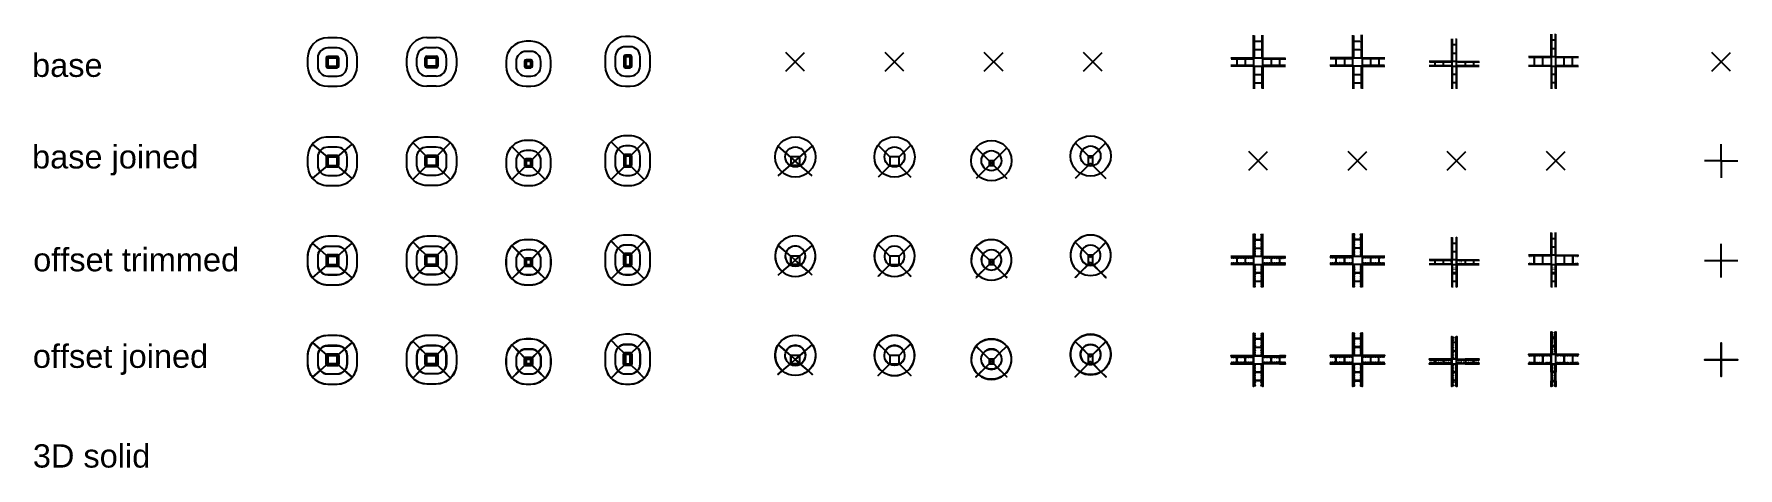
# Model space of a CAD drawing. Header units: millimetres. Extents: x 1558 to 27324, y 1800 to 8357.
import ezdxf

# ---------------------------------------------------------------- set-up
doc = ezdxf.new("R2010")
doc.units = ezdxf.units.MM
doc.styles.get("Standard").update_dxf_attribs({"font": 'arial.ttf'})

msp = doc.modelspace()

# ---------------------------------------------------------------- texts
for s, height, p in [('base', 351.9, (1528, 7710)), ('base joined', 351.95, (1528, 6326)), ('offset trimmed', 351.95, (1545, 4771)), ('offset joined', 351.95, (1540, 3312)), ('3D solid', 351.9, (1540, 1805))]:
    msp.add_text(s, height=height).set_placement(p)

# ---------------------------------------------------------------- linework, layer by layer
for p, q in [((20000, 7995), (20000, 8338)), ((20000, 8325), (20025, 8325)), ((20000, 8300), (20025, 8300)), ((20000, 8274), (20025, 8274)), ((20000, 8249), (20140, 8249)), ((20140, 8325), (20114, 8325)), ((20140, 8300), (20114, 8300)), ((20140, 8274), (20114, 8274)), ((20140, 7995), (20140, 8338)), ((21500, 7995), (21500, 8338)), ((21500, 8325), (21525, 8325)), ((21500, 8300), (21525, 8300)), ((21500, 8274), (21525, 8274)), ((21500, 8249), (21640, 8249)), ((21640, 8330), (21614, 8330)), ((21640, 8305), (21614, 8305)), ((21640, 8279), (21614, 8279)), ((21640, 8000), (21640, 8343)), ((23000, 7943), (23000, 8286)), ((23000, 8273), (23019, 8273)), ((23000, 8248), (23019, 8248)), ((23070, 8273), (23051, 8273)), ((23070, 8248), (23051, 8248)), ((23070, 7943), (23070, 8286)), ((24500, 8014), (24500, 8357)), ((24500, 8344), (24519, 8344)), ((24500, 8319), (24519, 8319)), ((24500, 8293), (24519, 8293)), ((24500, 8268), (24570, 8268)), ((24570, 8344), (24551, 8344)), ((24570, 8319), (24551, 8319)), ((24570, 8293), (24551, 8293)), ((24570, 8014), (24570, 8357)), ((12928, 7798), (13211, 8080)), ((13211, 7798), (12928, 8080)), ((14428, 7798), (14711, 8080)), ((14711, 7798), (14428, 8080)), ((15928, 7798), (16211, 8080)), ((16211, 7798), (15928, 8080)), ((17428, 7798), (17711, 8080)), ((17711, 7798), (17428, 8080)), ((20000, 7995), (19657, 7995)), ((19670, 7995), (19670, 7970)), ((19695, 7995), (19695, 7970)), ((19721, 7995), (19721, 7970)), ((19746, 7995), (19746, 7873)), ((19771, 7995), (19771, 7970)), ((19797, 7995), (19797, 7970)), ((19822, 7995), (19822, 7970)), ((19848, 7995), (19848, 7970)), ((19873, 7995), (19873, 7873)), ((19898, 7995), (19898, 7970)), ((19924, 7995), (19924, 7970)), ((19949, 7995), (19949, 7970)), ((19975, 7995), (19975, 7970)), ((20000, 8224), (20025, 8224)), ((20000, 8198), (20025, 8198)), ((20000, 8173), (20025, 8173)), ((20000, 8147), (20025, 8147)), ((20000, 8122), (20140, 8122)), ((20000, 8097), (20025, 8097)), ((20000, 8071), (20025, 8071)), ((20000, 8046), (20025, 8046)), ((20000, 8020), (20025, 8020)), ((20140, 8224), (20114, 8224)), ((20140, 8198), (20114, 8198)), ((20140, 8173), (20114, 8173)), ((20140, 8147), (20114, 8147)), ((20140, 8097), (20114, 8097)), ((20140, 8071), (20114, 8071)), ((20140, 8046), (20114, 8046)), ((20140, 8020), (20114, 8020)), ((20140, 7995), (20483, 7995)), ((20165, 7995), (20165, 7970)), ((20190, 7995), (20190, 7970)), ((20216, 7995), (20216, 7970)), ((20241, 7995), (20241, 7970)), ((20267, 7995), (20267, 7873)), ((20292, 7995), (20292, 7970)), ((20318, 7995), (20318, 7970)), ((20343, 7995), (20343, 7970)), ((20368, 7995), (20368, 7970)), ((20394, 7995), (20394, 7873)), ((20419, 7995), (20419, 7970)), ((20444, 7995), (20444, 7970)), ((20470, 7995), (20470, 7970)), ((21500, 8000), (21157, 8000)), ((21170, 8000), (21170, 7975)), ((21195, 8000), (21195, 7975)), ((21221, 8000), (21221, 7975)), ((21246, 8000), (21246, 7873)), ((21271, 8000), (21271, 7975)), ((21297, 8000), (21297, 7975)), ((21322, 8000), (21322, 7975)), ((21348, 8000), (21348, 7975)), ((21373, 8000), (21373, 7873)), ((21398, 8000), (21398, 7975)), ((21424, 8000), (21424, 7975)), ((21449, 8000), (21449, 7975)), ((21475, 8000), (21475, 7975)), ((21500, 8224), (21525, 8224)), ((21500, 8198), (21525, 8198)), ((21500, 8173), (21525, 8173)), ((21500, 8147), (21525, 8147)), ((21500, 8122), (21640, 8122)), ((21500, 8097), (21525, 8097)), ((21500, 8071), (21525, 8071)), ((21500, 8046), (21525, 8046)), ((21500, 8020), (21525, 8020)), ((21640, 8229), (21614, 8229)), ((21640, 8203), (21614, 8203)), ((21640, 8178), (21614, 8178)), ((21640, 8152), (21614, 8152)), ((21640, 8102), (21614, 8102)), ((21640, 8076), (21614, 8076)), ((21640, 8051), (21614, 8051)), ((21640, 8025), (21614, 8025)), ((21640, 8000), (21983, 8000)), ((21665, 8000), (21665, 7975)), ((21690, 8000), (21690, 7975)), ((21716, 8000), (21716, 7975)), ((21741, 8000), (21741, 7975)), ((21767, 8000), (21767, 7873)), ((21792, 8000), (21792, 7975)), ((21818, 8000), (21818, 7975)), ((21843, 8000), (21843, 7975)), ((21868, 8000), (21868, 7975)), ((21894, 8000), (21894, 7873)), ((21919, 8000), (21919, 7975)), ((21944, 8000), (21944, 7975)), ((21970, 8000), (21970, 7975)), ((23000, 8223), (23019, 8223)), ((23000, 8197), (23070, 8197)), ((23000, 8172), (23019, 8172)), ((23000, 8146), (23019, 8146)), ((23000, 8121), (23019, 8121)), ((23000, 8096), (23019, 8096)), ((23000, 8070), (23070, 8070)), ((23000, 8045), (23019, 8045)), ((23000, 8019), (23019, 8019)), ((23000, 7994), (23019, 7994)), ((23070, 8223), (23051, 8223)), ((23070, 8172), (23051, 8172)), ((23070, 8146), (23051, 8146)), ((23070, 8121), (23051, 8121)), ((23070, 8096), (23051, 8096)), ((23070, 8045), (23051, 8045)), ((23070, 8019), (23051, 8019)), ((23070, 7994), (23051, 7994)), ((24500, 8014), (24157, 8014)), ((24170, 8014), (24170, 7995)), ((24195, 8014), (24195, 7995)), ((24221, 8014), (24221, 7995)), ((24246, 7873), (24246, 8014)), ((24271, 8014), (24271, 7995)), ((24297, 8014), (24297, 7995)), ((24322, 8014), (24322, 7995)), ((24348, 8014), (24348, 7995)), ((24373, 7873), (24373, 8014)), ((24398, 8014), (24398, 7995)), ((24424, 8014), (24424, 7995)), ((24449, 8014), (24449, 7995)), ((24475, 8014), (24475, 7995)), ((24500, 8242), (24519, 8242)), ((24500, 8217), (24519, 8217)), ((24500, 8192), (24519, 8192)), ((24500, 8166), (24519, 8166)), ((24500, 8141), (24570, 8141)), ((24500, 8115), (24519, 8115)), ((24500, 8090), (24519, 8090)), ((24500, 8065), (24519, 8065)), ((24500, 8039), (24519, 8039)), ((24570, 8242), (24551, 8242)), ((24570, 8217), (24551, 8217)), ((24570, 8192), (24551, 8192)), ((24570, 8166), (24551, 8166)), ((24570, 8115), (24551, 8115)), ((24570, 8090), (24551, 8090)), ((24570, 8065), (24551, 8065)), ((24570, 8039), (24551, 8039)), ((24570, 8014), (24913, 8014)), ((24596, 8014), (24596, 7995)), ((24621, 8014), (24621, 7995)), ((24646, 8014), (24646, 7995)), ((24672, 8014), (24672, 7995)), ((24697, 7873), (24697, 8014)), ((24723, 8014), (24723, 7995)), ((24748, 8014), (24748, 7995)), ((24773, 8014), (24773, 7995)), ((24799, 8014), (24799, 7995)), ((24824, 7873), (24824, 8014)), ((24850, 8014), (24850, 7995)), ((24875, 8014), (24875, 7995)), ((24900, 8014), (24900, 7995)), ((26928, 7798), (27211, 8080)), ((27211, 7798), (26928, 8080)), ((20000, 7873), (19657, 7873)), ((19670, 7873), (19670, 7898)), ((19695, 7873), (19695, 7898)), ((19721, 7873), (19721, 7898)), ((19771, 7873), (19771, 7898)), ((19797, 7873), (19797, 7898)), ((19822, 7873), (19822, 7898)), ((19848, 7873), (19848, 7898)), ((19898, 7873), (19898, 7898)), ((19924, 7873), (19924, 7898)), ((19949, 7873), (19949, 7898)), ((19975, 7873), (19975, 7898)), ((20000, 7873), (20000, 7530)), ((20000, 7848), (20025, 7848)), ((20000, 7822), (20025, 7822)), ((20000, 7797), (20025, 7797)), ((20000, 7771), (20025, 7771)), ((20000, 7746), (20140, 7746)), ((20140, 7848), (20114, 7848)), ((20140, 7822), (20114, 7822)), ((20140, 7797), (20114, 7797)), ((20140, 7771), (20114, 7771)), ((20140, 7873), (20140, 7530)), ((20140, 7873), (20483, 7873)), ((20165, 7873), (20165, 7898)), ((20190, 7873), (20190, 7898)), ((20216, 7873), (20216, 7898)), ((20241, 7873), (20241, 7898)), ((20292, 7873), (20292, 7898)), ((20318, 7873), (20318, 7898)), ((20343, 7873), (20343, 7898)), ((20368, 7873), (20368, 7898)), ((20419, 7873), (20419, 7898)), ((20444, 7873), (20444, 7898)), ((20470, 7873), (20470, 7898)), ((21500, 7873), (21157, 7873)), ((21170, 7873), (21170, 7898)), ((21195, 7873), (21195, 7898)), ((21221, 7873), (21221, 7898)), ((21271, 7873), (21271, 7898)), ((21297, 7873), (21297, 7898)), ((21322, 7873), (21322, 7898)), ((21348, 7873), (21348, 7898)), ((21398, 7873), (21398, 7898)), ((21424, 7873), (21424, 7898)), ((21449, 7873), (21449, 7898)), ((21475, 7873), (21475, 7898)), ((21500, 7873), (21500, 7530)), ((21500, 7848), (21525, 7848)), ((21500, 7822), (21525, 7822)), ((21500, 7797), (21525, 7797)), ((21500, 7771), (21525, 7771)), ((21500, 7746), (21640, 7746)), ((21640, 7848), (21614, 7848)), ((21640, 7822), (21614, 7822)), ((21640, 7797), (21614, 7797)), ((21640, 7771), (21614, 7771)), ((21640, 7873), (21640, 7530)), ((21640, 7873), (21983, 7873)), ((21665, 7873), (21665, 7898)), ((21690, 7873), (21690, 7898)), ((21716, 7873), (21716, 7898)), ((21741, 7873), (21741, 7898)), ((21792, 7873), (21792, 7898)), ((21818, 7873), (21818, 7898)), ((21843, 7873), (21843, 7898)), ((21868, 7873), (21868, 7898)), ((21919, 7873), (21919, 7898)), ((21944, 7873), (21944, 7898)), ((21970, 7873), (21970, 7898)), ((23000, 7943), (22657, 7943)), ((23000, 7873), (22657, 7873)), ((22670, 7943), (22670, 7924)), ((22670, 7873), (22670, 7892)), ((22695, 7943), (22695, 7924)), ((22695, 7873), (22695, 7892)), ((22721, 7943), (22721, 7924)), ((22721, 7873), (22721, 7892)), ((22746, 7873), (22746, 7943)), ((22771, 7943), (22771, 7924)), ((22771, 7873), (22771, 7892)), ((22797, 7943), (22797, 7924)), ((22797, 7873), (22797, 7892)), ((22822, 7943), (22822, 7924)), ((22822, 7873), (22822, 7892)), ((22848, 7943), (22848, 7924)), ((22848, 7873), (22848, 7892)), ((22873, 7873), (22873, 7943)), ((22898, 7943), (22898, 7924)), ((22898, 7873), (22898, 7892)), ((22924, 7943), (22924, 7924)), ((22924, 7873), (22924, 7892)), ((22949, 7943), (22949, 7924)), ((22949, 7873), (22949, 7892)), ((22975, 7943), (22975, 7924)), ((22975, 7873), (22975, 7892)), ((23000, 7969), (23019, 7969)), ((23000, 7873), (23000, 7530)), ((23000, 7848), (23019, 7848)), ((23000, 7822), (23019, 7822)), ((23000, 7797), (23019, 7797)), ((23000, 7771), (23019, 7771)), ((23070, 7746), (23000, 7746)), ((23070, 7969), (23051, 7969)), ((23070, 7848), (23051, 7848)), ((23070, 7822), (23051, 7822)), ((23070, 7797), (23051, 7797)), ((23070, 7771), (23051, 7771)), ((23070, 7943), (23413, 7943)), ((23070, 7873), (23070, 7530)), ((23070, 7873), (23413, 7873)), ((23096, 7943), (23096, 7924)), ((23096, 7873), (23096, 7892)), ((23121, 7943), (23121, 7924)), ((23121, 7873), (23121, 7892)), ((23146, 7943), (23146, 7924)), ((23146, 7873), (23146, 7892)), ((23172, 7943), (23172, 7924)), ((23172, 7873), (23172, 7892)), ((23197, 7943), (23197, 7873)), ((23223, 7943), (23223, 7924)), ((23223, 7873), (23223, 7892)), ((23248, 7943), (23248, 7924)), ((23248, 7873), (23248, 7892)), ((23273, 7943), (23273, 7924)), ((23273, 7873), (23273, 7892)), ((23299, 7943), (23299, 7924)), ((23299, 7873), (23299, 7892)), ((23324, 7943), (23324, 7873)), ((23350, 7943), (23350, 7924)), ((23350, 7873), (23350, 7892)), ((23375, 7943), (23375, 7924)), ((23375, 7873), (23375, 7892)), ((23400, 7943), (23400, 7924)), ((23400, 7873), (23400, 7892)), ((24500, 7873), (24157, 7873)), ((24170, 7873), (24170, 7892)), ((24195, 7873), (24195, 7892)), ((24221, 7873), (24221, 7892)), ((24271, 7873), (24271, 7892)), ((24297, 7873), (24297, 7892)), ((24322, 7873), (24322, 7892)), ((24348, 7873), (24348, 7892)), ((24398, 7873), (24398, 7892)), ((24424, 7873), (24424, 7892)), ((24449, 7873), (24449, 7892)), ((24475, 7873), (24475, 7892)), ((24500, 7873), (24500, 7530)), ((24500, 7848), (24519, 7848)), ((24500, 7822), (24519, 7822)), ((24500, 7797), (24519, 7797)), ((24500, 7771), (24519, 7771)), ((24570, 7746), (24500, 7746)), ((24570, 7848), (24551, 7848)), ((24570, 7822), (24551, 7822)), ((24570, 7797), (24551, 7797)), ((24570, 7771), (24551, 7771)), ((24570, 7873), (24570, 7530)), ((24570, 7873), (24913, 7873)), ((24596, 7873), (24596, 7892)), ((24621, 7873), (24621, 7892)), ((24646, 7873), (24646, 7892)), ((24672, 7873), (24672, 7892)), ((24723, 7873), (24723, 7892)), ((24748, 7873), (24748, 7892)), ((24773, 7873), (24773, 7892)), ((24799, 7873), (24799, 7892)), ((24850, 7873), (24850, 7892)), ((24875, 7873), (24875, 7892)), ((24900, 7873), (24900, 7892)), ((20000, 7721), (20025, 7721)), ((20000, 7695), (20025, 7695)), ((20000, 7670), (20025, 7670)), ((20000, 7644), (20025, 7644)), ((20000, 7619), (20140, 7619)), ((20000, 7594), (20025, 7594)), ((20000, 7568), (20025, 7568)), ((20000, 7543), (20025, 7543)), ((20140, 7721), (20114, 7721)), ((20140, 7695), (20114, 7695)), ((20140, 7670), (20114, 7670)), ((20140, 7644), (20114, 7644)), ((20140, 7594), (20114, 7594)), ((20140, 7568), (20114, 7568)), ((20140, 7543), (20114, 7543)), ((21500, 7721), (21525, 7721)), ((21500, 7695), (21525, 7695)), ((21500, 7670), (21525, 7670)), ((21500, 7644), (21525, 7644)), ((21500, 7619), (21640, 7619)), ((21500, 7594), (21525, 7594)), ((21500, 7568), (21525, 7568)), ((21500, 7543), (21525, 7543)), ((21640, 7721), (21614, 7721)), ((21640, 7695), (21614, 7695)), ((21640, 7670), (21614, 7670)), ((21640, 7644), (21614, 7644)), ((21640, 7594), (21614, 7594)), ((21640, 7568), (21614, 7568)), ((21640, 7543), (21614, 7543)), ((23000, 7721), (23019, 7721)), ((23000, 7695), (23019, 7695)), ((23000, 7670), (23019, 7670)), ((23000, 7644), (23019, 7644)), ((23070, 7619), (23000, 7619)), ((23000, 7594), (23019, 7594)), ((23000, 7568), (23019, 7568)), ((23000, 7543), (23019, 7543)), ((23070, 7721), (23051, 7721)), ((23070, 7695), (23051, 7695)), ((23070, 7670), (23051, 7670)), ((23070, 7644), (23051, 7644)), ((23070, 7594), (23051, 7594)), ((23070, 7568), (23051, 7568)), ((23070, 7543), (23051, 7543)), ((24500, 7721), (24519, 7721)), ((24500, 7695), (24519, 7695)), ((24500, 7670), (24519, 7670)), ((24500, 7644), (24519, 7644)), ((24570, 7619), (24500, 7619)), ((24500, 7594), (24519, 7594)), ((24500, 7568), (24519, 7568)), ((24500, 7543), (24519, 7543)), ((24570, 7721), (24551, 7721)), ((24570, 7695), (24551, 7695)), ((24570, 7670), (24551, 7670)), ((24570, 7644), (24551, 7644)), ((24570, 7594), (24551, 7594)), ((24570, 7568), (24551, 7568)), ((24570, 7543), (24551, 7543)), ((7500, 6500), (7284, 6716)), ((7640, 6500), (7855, 6716)), ((10500, 6514), (10284, 6729)), ((10570, 6514), (10786, 6729)), ((17535, 6479), (17303, 6711)), ((17535, 6479), (17767, 6711)), ((6000, 6495), (5770, 6695)), ((6140, 6495), (6369, 6695)), ((9000, 6443), (8784, 6659)), ((9070, 6443), (9286, 6659)), ((12813, 6215), (13327, 6664)), ((13327, 6215), (12813, 6664)), ((14500, 6500), (14322, 6678)), ((14640, 6500), (14817, 6678)), ((15803, 6640), (16267, 6176)), ((16267, 6640), (15803, 6176)), ((19928, 6298), (20211, 6580)), ((20211, 6298), (19928, 6580)), ((21428, 6298), (21711, 6580)), ((21711, 6298), (21428, 6580)), ((22928, 6298), (23211, 6580)), ((23211, 6298), (22928, 6580)), ((24428, 6298), (24711, 6580)), ((24711, 6298), (24428, 6580)), ((27070, 6439), (27070, 6693)), ((5770, 6173), (6000, 6373)), ((6369, 6173), (6140, 6373)), ((7500, 6373), (7284, 6157)), ((7640, 6373), (7855, 6157)), ((9000, 6373), (8784, 6157)), ((9070, 6373), (9286, 6157)), ((10500, 6373), (10284, 6157)), ((10570, 6373), (10786, 6157)), ((14500, 6373), (14322, 6195)), ((14640, 6373), (14817, 6195)), ((17535, 6408), (17303, 6176)), ((17535, 6408), (17767, 6176)), ((27070, 6439), (26816, 6439)), ((27070, 6439), (27324, 6439)), ((27070, 6439), (27070, 6185)), ((5884, 5095), (5770, 5195)), ((5885, 5096), (5771, 5196)), ((6255, 5096), (6369, 5196)), ((6255, 5095), (6370, 5195)), ((7391, 5108), (7284, 5215)), ((7392, 5109), (7285, 5216)), ((7748, 5109), (7855, 5216)), ((7748, 5108), (7855, 5215)), ((8891, 5051), (8784, 5158)), ((8892, 5052), (8785, 5159)), ((9178, 5052), (9285, 5159)), ((9179, 5051), (9286, 5158)), ((10391, 5122), (10284, 5229)), ((10392, 5122), (10285, 5230)), ((10678, 5122), (10785, 5230)), ((10679, 5122), (10786, 5229)), ((12929, 5061), (12812, 5163)), ((12930, 5062), (12813, 5164)), ((13210, 5062), (13327, 5164)), ((13210, 5061), (13327, 5163)), ((14433, 5068), (14322, 5178)), ((14432, 5067), (14322, 5177)), ((14707, 5068), (14817, 5178)), ((14707, 5067), (14818, 5177)), ((17410, 5103), (17302, 5211)), ((17411, 5103), (17303, 5211)), ((17659, 5103), (17767, 5211)), ((17660, 5103), (17768, 5211)), ((19999, 4996), (19999, 5338)), ((19999, 5338), (20000, 5338)), ((20000, 5326), (20000, 5338)), ((20000, 5300), (20000, 5325)), ((20000, 5275), (20000, 5300)), ((20000, 5250), (20000, 5274)), ((20000, 5250), (20140, 5250)), ((20000, 5224), (20000, 5249)), ((20000, 5249), (20140, 5249)), ((20000, 5199), (20000, 5224)), ((20000, 5173), (20000, 5198)), ((20000, 5148), (20000, 5173)), ((20140, 5326), (20140, 5338)), ((20140, 4996), (20140, 5338)), ((20140, 5338), (20140, 5338)), ((20140, 5300), (20140, 5325)), ((20140, 5275), (20140, 5300)), ((20140, 5250), (20140, 5274)), ((20140, 5224), (20140, 5249)), ((20140, 5199), (20140, 5224)), ((20140, 5173), (20140, 5198)), ((20140, 5148), (20140, 5173)), ((21499, 5001), (21499, 5343)), ((21499, 5343), (21500, 5343)), ((21500, 5331), (21500, 5343)), ((21500, 5306), (21500, 5330)), ((21500, 5280), (21500, 5305)), ((21500, 5255), (21500, 5279)), ((21500, 5255), (21640, 5255)), ((21500, 5229), (21500, 5254)), ((21500, 5254), (21640, 5254)), ((21500, 5204), (21500, 5229)), ((21500, 5179), (21500, 5203)), ((21500, 5153), (21500, 5178)), ((21640, 5331), (21640, 5343)), ((21640, 5001), (21640, 5343)), ((21640, 5343), (21640, 5343)), ((21640, 5306), (21640, 5330)), ((21640, 5280), (21640, 5305)), ((21640, 5255), (21640, 5279)), ((21640, 5229), (21640, 5254)), ((21640, 5204), (21640, 5229)), ((21640, 5179), (21640, 5203)), ((21640, 5153), (21640, 5178)), ((22999, 4944), (22999, 5286)), ((22999, 5286), (23000, 5286)), ((23000, 5274), (23000, 5286)), ((23000, 5274), (23019, 5274)), ((23000, 5249), (23000, 5273)), ((23000, 5273), (23019, 5273)), ((23000, 5249), (23019, 5249)), ((23000, 5223), (23000, 5248)), ((23000, 5248), (23019, 5248)), ((23000, 5198), (23000, 5223)), ((23000, 5223), (23019, 5223)), ((23000, 5223), (23019, 5223)), ((23000, 5198), (23070, 5198)), ((23000, 5172), (23000, 5197)), ((23000, 5197), (23070, 5197)), ((23000, 5147), (23000, 5172)), ((23000, 5172), (23019, 5172)), ((23000, 5172), (23019, 5172)), ((23019, 5274), (23019, 5273)), ((23019, 5249), (23019, 5248)), ((23019, 5223), (23019, 5223)), ((23019, 5172), (23019, 5172)), ((23070, 5274), (23051, 5274)), ((23051, 5273), (23051, 5274)), ((23070, 5273), (23051, 5273)), ((23070, 5249), (23051, 5249)), ((23051, 5248), (23051, 5249)), ((23070, 5248), (23051, 5248)), ((23070, 5223), (23051, 5223)), ((23070, 5223), (23051, 5223)), ((23051, 5223), (23051, 5223)), ((23070, 5172), (23051, 5172)), ((23070, 5172), (23051, 5172)), ((23051, 5172), (23051, 5172)), ((23070, 5274), (23070, 5286)), ((23070, 5286), (23071, 5286)), ((23070, 5249), (23070, 5273)), ((23070, 5223), (23070, 5248)), ((23070, 5198), (23070, 5223)), ((23070, 5172), (23070, 5197)), ((23070, 5147), (23070, 5172)), ((23071, 4944), (23071, 5286)), ((24499, 5015), (24499, 5357)), ((24499, 5357), (24500, 5357)), ((24500, 5345), (24500, 5357)), ((24500, 5345), (24519, 5345)), ((24500, 5319), (24500, 5344)), ((24500, 5344), (24519, 5344)), ((24500, 5294), (24500, 5319)), ((24500, 5319), (24519, 5319)), ((24500, 5319), (24519, 5319)), ((24500, 5294), (24519, 5294)), ((24500, 5269), (24500, 5293)), ((24500, 5293), (24519, 5293)), ((24500, 5269), (24570, 5269)), ((24500, 5243), (24500, 5268)), ((24500, 5268), (24570, 5268)), ((24500, 5243), (24519, 5243)), ((24500, 5218), (24500, 5242)), ((24500, 5242), (24519, 5242)), ((24500, 5218), (24519, 5218)), ((24500, 5192), (24500, 5217)), ((24500, 5217), (24519, 5217)), ((24500, 5167), (24500, 5192)), ((24500, 5192), (24519, 5192)), ((24500, 5192), (24519, 5192)), ((24500, 5167), (24519, 5167)), ((24500, 5142), (24500, 5166)), ((24500, 5166), (24519, 5166)), ((24519, 5345), (24519, 5344)), ((24519, 5319), (24519, 5319)), ((24519, 5294), (24519, 5293)), ((24519, 5243), (24519, 5242)), ((24519, 5218), (24519, 5217)), ((24519, 5192), (24519, 5192)), ((24519, 5167), (24519, 5166)), ((24570, 5345), (24551, 5345)), ((24551, 5344), (24551, 5345)), ((24570, 5344), (24551, 5344)), ((24570, 5319), (24551, 5319)), ((24570, 5319), (24551, 5319)), ((24551, 5319), (24551, 5319)), ((24570, 5294), (24551, 5294)), ((24551, 5293), (24551, 5294)), ((24570, 5293), (24551, 5293)), ((24570, 5243), (24551, 5243)), ((24551, 5242), (24551, 5243)), ((24570, 5242), (24551, 5242)), ((24570, 5218), (24551, 5218)), ((24551, 5217), (24551, 5218)), ((24570, 5217), (24551, 5217)), ((24570, 5192), (24551, 5192)), ((24570, 5192), (24551, 5192)), ((24551, 5192), (24551, 5192)), ((24570, 5167), (24551, 5167)), ((24551, 5166), (24551, 5167)), ((24570, 5166), (24551, 5166)), ((24570, 5345), (24570, 5357)), ((24570, 5357), (24571, 5357)), ((24570, 5319), (24570, 5344)), ((24570, 5294), (24570, 5319)), ((24570, 5269), (24570, 5293)), ((24570, 5243), (24570, 5268)), ((24570, 5218), (24570, 5242)), ((24570, 5192), (24570, 5217)), ((24570, 5167), (24570, 5192)), ((24570, 5142), (24570, 5166)), ((24571, 5015), (24571, 5357)), ((27069, 5188), (27070, 5188)), ((5980, 5012), (5885, 5095)), ((5981, 5012), (5885, 5095)), ((6000, 4996), (5981, 5012)), ((5999, 4995), (5981, 5011)), ((6140, 4996), (6159, 5012)), ((6140, 4995), (6159, 5011)), ((6159, 5012), (6254, 5095)), ((6160, 5012), (6255, 5095)), ((7481, 5018), (7392, 5107)), ((7482, 5019), (7393, 5108)), ((7500, 5001), (7482, 5018)), ((7499, 5000), (7482, 5018)), ((7640, 5000), (7658, 5018)), ((7640, 5001), (7657, 5018)), ((7658, 5019), (7747, 5108)), ((7658, 5018), (7748, 5107)), ((8981, 4961), (8892, 5051)), ((8982, 4962), (8893, 5051)), ((9000, 4944), (8982, 4961)), ((8999, 4943), (8982, 4961)), ((9070, 4944), (9088, 4961)), ((9071, 4943), (9088, 4961)), ((9088, 4962), (9178, 5051)), ((9089, 4961), (9178, 5051)), ((10481, 5032), (10392, 5121)), ((10482, 5033), (10393, 5122)), ((10500, 5015), (10482, 5032)), ((10499, 5014), (10482, 5031)), ((10570, 5015), (10588, 5032)), ((10571, 5014), (10588, 5031)), ((10588, 5033), (10678, 5122)), ((10589, 5032), (10678, 5121)), ((12999, 5000), (12930, 5061)), ((13000, 5001), (12930, 5061)), ((13069, 4939), (13000, 4999)), ((13000, 4879), (13069, 4939)), ((13070, 4940), (13001, 5000)), ((13001, 4878), (13070, 4939)), ((13070, 4940), (13139, 5000)), ((13070, 4939), (13140, 4999)), ((13139, 4878), (13070, 4939)), ((13140, 4879), (13070, 4939)), ((13140, 5001), (13209, 5061)), ((13140, 5000), (13210, 5061)), ((14500, 5001), (14433, 5067)), ((14499, 5000), (14433, 5067)), ((14640, 5000), (14707, 5067)), ((14640, 5001), (14707, 5067)), ((15910, 5032), (15802, 5140)), ((15911, 5033), (15803, 5141)), ((16000, 4944), (15911, 5032)), ((15999, 4943), (15911, 5032)), ((16035, 4908), (16000, 4943)), ((16000, 4874), (16035, 4908)), ((16001, 4943), (16035, 4909)), ((16035, 4908), (16001, 4873)), ((16035, 4909), (16070, 4943)), ((16035, 4908), (16070, 4873)), ((16070, 4943), (16036, 4908)), ((16036, 4908), (16070, 4874)), ((16070, 4944), (16159, 5032)), ((16071, 4943), (16159, 5032)), ((16159, 5033), (16267, 5141)), ((16160, 5032), (16268, 5140)), ((17500, 5015), (17411, 5103)), ((17499, 5014), (17411, 5102)), ((17535, 4978), (17500, 5013)), ((17535, 4909), (17500, 4874)), ((17535, 4979), (17501, 5014)), ((17535, 4908), (17501, 4873)), ((17535, 4979), (17570, 5014)), ((17535, 4978), (17570, 5013)), ((17535, 4909), (17570, 4874)), ((17535, 4908), (17570, 4873)), ((17570, 5015), (17659, 5103)), ((17571, 5014), (17659, 5102)), ((19999, 4996), (19657, 4996)), ((19657, 4996), (19657, 4995)), ((19669, 4995), (19657, 4995)), ((19694, 4995), (19670, 4995)), ((19720, 4995), (19695, 4995)), ((19745, 4995), (19721, 4995)), ((19745, 4995), (19745, 4873)), ((19771, 4995), (19746, 4995)), ((19746, 4995), (19746, 4873)), ((19796, 4995), (19771, 4995)), ((19821, 4995), (19797, 4995)), ((19847, 4995), (19822, 4995)), ((19872, 4995), (19848, 4995)), ((19872, 4995), (19872, 4873)), ((19898, 4995), (19873, 4995)), ((19873, 4995), (19873, 4873)), ((19923, 4995), (19898, 4995)), ((19948, 4995), (19924, 4995)), ((19974, 4995), (19949, 4995)), ((19999, 4995), (19975, 4995)), ((20000, 5123), (20000, 5147)), ((20000, 5123), (20140, 5123)), ((20000, 5097), (20000, 5122)), ((20000, 5122), (20140, 5122)), ((20000, 5072), (20000, 5097)), ((20000, 5046), (20000, 5071)), ((20000, 5021), (20000, 5046)), ((20000, 4996), (20000, 5020)), ((20140, 5123), (20140, 5147)), ((20140, 5097), (20140, 5122)), ((20140, 5072), (20140, 5097)), ((20140, 5046), (20140, 5071)), ((20140, 5021), (20140, 5046)), ((20140, 4996), (20140, 5020)), ((20140, 4996), (20483, 4996)), ((20140, 4995), (20165, 4995)), ((20166, 4995), (20190, 4995)), ((20191, 4995), (20216, 4995)), ((20217, 4995), (20241, 4995)), ((20242, 4995), (20267, 4995)), ((20267, 4995), (20292, 4995)), ((20267, 4995), (20267, 4873)), ((20267, 4995), (20267, 4873)), ((20293, 4995), (20318, 4995)), ((20318, 4995), (20343, 4995)), ((20344, 4995), (20368, 4995)), ((20369, 4995), (20394, 4995)), ((20394, 4995), (20419, 4995)), ((20394, 4995), (20394, 4873)), ((20394, 4995), (20394, 4873)), ((20420, 4995), (20444, 4995)), ((20445, 4995), (20470, 4995)), ((20471, 4995), (20483, 4995)), ((20483, 4996), (20483, 4995)), ((21499, 5001), (21157, 5001)), ((21157, 5001), (21157, 5000)), ((21169, 5000), (21157, 5000)), ((21194, 5000), (21170, 5000)), ((21220, 5000), (21195, 5000)), ((21245, 5000), (21221, 5000)), ((21245, 5000), (21245, 4873)), ((21246, 5000), (21246, 4873)), ((21271, 5000), (21246, 5000)), ((21296, 5000), (21271, 5000)), ((21321, 5000), (21297, 5000)), ((21347, 5000), (21322, 5000)), ((21372, 5000), (21348, 5000)), ((21372, 5000), (21372, 4873)), ((21373, 5000), (21373, 4873)), ((21398, 5000), (21373, 5000)), ((21423, 5000), (21398, 5000)), ((21448, 5000), (21424, 5000)), ((21474, 5000), (21449, 5000)), ((21499, 5000), (21475, 5000)), ((21500, 5128), (21500, 5152)), ((21500, 5128), (21640, 5128)), ((21500, 5102), (21500, 5127)), ((21500, 5127), (21640, 5127)), ((21500, 5077), (21500, 5102)), ((21500, 5052), (21500, 5076)), ((21500, 5026), (21500, 5051)), ((21500, 5001), (21500, 5025)), ((21640, 5128), (21640, 5152)), ((21640, 5102), (21640, 5127)), ((21640, 5077), (21640, 5102)), ((21640, 5052), (21640, 5076)), ((21640, 5026), (21640, 5051)), ((21640, 5001), (21640, 5025)), ((21640, 5001), (21983, 5001)), ((21640, 5000), (21665, 5000)), ((21666, 5000), (21690, 5000)), ((21691, 5000), (21716, 5000)), ((21717, 5000), (21741, 5000)), ((21742, 5000), (21767, 5000)), ((21767, 5000), (21792, 5000)), ((21767, 4995), (21767, 4873)), ((21767, 4995), (21767, 4873)), ((21793, 5000), (21818, 5000)), ((21818, 5000), (21843, 5000)), ((21844, 5000), (21868, 5000)), ((21869, 5000), (21894, 5000)), ((21894, 5000), (21919, 5000)), ((21894, 4995), (21894, 4873)), ((21894, 4995), (21894, 4873)), ((21920, 5000), (21944, 5000)), ((21945, 5000), (21970, 5000)), ((21971, 5000), (21983, 5000)), ((21983, 5001), (21983, 5000)), ((22999, 4944), (22657, 4944)), ((22657, 4943), (22657, 4944)), ((22669, 4943), (22657, 4943)), ((22669, 4943), (22669, 4924)), ((22670, 4924), (22669, 4924)), ((22694, 4943), (22670, 4943)), ((22670, 4943), (22670, 4924)), ((22694, 4943), (22694, 4924)), ((22695, 4924), (22694, 4924)), ((22720, 4943), (22695, 4943)), ((22695, 4943), (22695, 4924)), ((22720, 4943), (22720, 4924)), ((22721, 4924), (22720, 4924)), ((22745, 4943), (22721, 4943)), ((22721, 4943), (22721, 4924)), ((22745, 4873), (22745, 4943)), ((22746, 4873), (22746, 4943)), ((22771, 4943), (22746, 4943)), ((22796, 4943), (22771, 4943)), ((22771, 4943), (22771, 4924)), ((22771, 4943), (22771, 4924)), ((22771, 4924), (22771, 4924)), ((22796, 4943), (22796, 4924)), ((22797, 4924), (22796, 4924)), ((22821, 4943), (22797, 4943)), ((22797, 4943), (22797, 4924)), ((22821, 4943), (22821, 4924)), ((22822, 4924), (22821, 4924)), ((22847, 4943), (22822, 4943)), ((22822, 4943), (22822, 4924)), ((22847, 4943), (22847, 4924)), ((22848, 4924), (22847, 4924)), ((22872, 4943), (22848, 4943)), ((22848, 4943), (22848, 4924)), ((22872, 4873), (22872, 4943)), ((22873, 4873), (22873, 4943)), ((22898, 4943), (22873, 4943)), ((22923, 4943), (22898, 4943)), ((22898, 4943), (22898, 4924)), ((22898, 4943), (22898, 4924)), ((22898, 4924), (22898, 4924)), ((22923, 4943), (22923, 4924)), ((22924, 4924), (22923, 4924)), ((22948, 4943), (22924, 4943)), ((22924, 4943), (22924, 4924)), ((22948, 4943), (22948, 4924)), ((22949, 4924), (22948, 4924)), ((22974, 4943), (22949, 4943)), ((22949, 4943), (22949, 4924)), ((22974, 4943), (22974, 4924)), ((22975, 4924), (22974, 4924)), ((22999, 4943), (22975, 4943)), ((22975, 4943), (22975, 4924)), ((23000, 5147), (23019, 5147)), ((23000, 5122), (23000, 5146)), ((23000, 5146), (23019, 5146)), ((23000, 5122), (23019, 5122)), ((23000, 5096), (23000, 5121)), ((23000, 5121), (23019, 5121)), ((23000, 5071), (23000, 5096)), ((23000, 5096), (23019, 5096)), ((23000, 5096), (23019, 5096)), ((23000, 5071), (23070, 5071)), ((23000, 5045), (23000, 5070)), ((23000, 5070), (23070, 5070)), ((23000, 5020), (23000, 5045)), ((23000, 5045), (23019, 5045)), ((23000, 5045), (23019, 5045)), ((23000, 5020), (23019, 5020)), ((23000, 4995), (23000, 5019)), ((23000, 5019), (23019, 5019)), ((23000, 4995), (23019, 4995)), ((23000, 4969), (23000, 4994)), ((23000, 4994), (23019, 4994)), ((23000, 4944), (23000, 4969)), ((23000, 4969), (23019, 4969)), ((23000, 4969), (23019, 4969)), ((23019, 5147), (23019, 5146)), ((23019, 5122), (23019, 5121)), ((23019, 5096), (23019, 5096)), ((23019, 5045), (23019, 5045)), ((23019, 5020), (23019, 5019)), ((23019, 4995), (23019, 4994)), ((23019, 4969), (23019, 4969)), ((23070, 5147), (23051, 5147)), ((23051, 5146), (23051, 5147)), ((23070, 5146), (23051, 5146)), ((23070, 5122), (23051, 5122)), ((23051, 5121), (23051, 5122)), ((23070, 5121), (23051, 5121)), ((23070, 5096), (23051, 5096)), ((23070, 5096), (23051, 5096)), ((23051, 5096), (23051, 5096)), ((23070, 5045), (23051, 5045)), ((23070, 5045), (23051, 5045)), ((23051, 5045), (23051, 5045)), ((23070, 5020), (23051, 5020)), ((23051, 5019), (23051, 5020)), ((23070, 5019), (23051, 5019)), ((23070, 4995), (23051, 4995)), ((23051, 4994), (23051, 4995)), ((23070, 4994), (23051, 4994)), ((23070, 4969), (23051, 4969)), ((23070, 4969), (23051, 4969)), ((23051, 4969), (23051, 4969)), ((23070, 5122), (23070, 5146)), ((23070, 5096), (23070, 5121)), ((23070, 5071), (23070, 5096)), ((23070, 5045), (23070, 5070)), ((23070, 5020), (23070, 5045)), ((23070, 4995), (23070, 5019)), ((23070, 4969), (23070, 4994)), ((23070, 4944), (23070, 4969)), ((23071, 4944), (23413, 4944)), ((23071, 4943), (23096, 4943)), ((23096, 4943), (23121, 4943)), ((23096, 4943), (23096, 4924)), ((23096, 4943), (23096, 4924)), ((23096, 4924), (23096, 4924)), ((23121, 4943), (23121, 4924)), ((23122, 4924), (23121, 4924)), ((23122, 4943), (23146, 4943)), ((23122, 4943), (23122, 4924)), ((23146, 4943), (23146, 4924)), ((23147, 4924), (23146, 4924)), ((23147, 4943), (23172, 4943)), ((23147, 4943), (23147, 4924)), ((23172, 4943), (23197, 4943)), ((23172, 4943), (23172, 4924)), ((23172, 4943), (23172, 4924)), ((23172, 4924), (23172, 4924)), ((23197, 4943), (23197, 4873)), ((23198, 4943), (23223, 4943)), ((23198, 4943), (23198, 4873)), ((23223, 4943), (23248, 4943)), ((23223, 4943), (23223, 4924)), ((23223, 4943), (23223, 4924)), ((23223, 4924), (23223, 4924)), ((23248, 4943), (23248, 4924)), ((23249, 4924), (23248, 4924)), ((23249, 4943), (23273, 4943)), ((23249, 4943), (23249, 4924)), ((23273, 4943), (23273, 4924)), ((23274, 4924), (23273, 4924)), ((23274, 4943), (23299, 4943)), ((23274, 4943), (23274, 4924)), ((23299, 4943), (23324, 4943)), ((23299, 4943), (23299, 4924)), ((23299, 4943), (23299, 4924)), ((23299, 4924), (23299, 4924)), ((23324, 4943), (23324, 4873)), ((23325, 4943), (23350, 4943)), ((23325, 4943), (23325, 4873)), ((23350, 4943), (23375, 4943)), ((23350, 4943), (23350, 4924)), ((23350, 4943), (23350, 4924)), ((23350, 4924), (23350, 4924)), ((23375, 4943), (23375, 4924)), ((23376, 4924), (23375, 4924)), ((23376, 4943), (23400, 4943)), ((23376, 4943), (23376, 4924)), ((23400, 4943), (23400, 4924)), ((23401, 4924), (23400, 4924)), ((23401, 4943), (23413, 4943)), ((23401, 4943), (23401, 4924)), ((23413, 4944), (23413, 4943)), ((24499, 5015), (24157, 5015)), ((24157, 5014), (24157, 5015)), ((24169, 5014), (24157, 5014)), ((24169, 5014), (24169, 4995)), ((24170, 4995), (24169, 4995)), ((24194, 5014), (24170, 5014)), ((24170, 5014), (24170, 4995)), ((24194, 5014), (24194, 4995)), ((24195, 4995), (24194, 4995)), ((24220, 5014), (24195, 5014)), ((24195, 5014), (24195, 4995)), ((24220, 5014), (24220, 4995)), ((24221, 4995), (24220, 4995)), ((24245, 5014), (24221, 5014)), ((24221, 5014), (24221, 4995)), ((24245, 4873), (24245, 5014)), ((24246, 4873), (24246, 5014)), ((24271, 5014), (24246, 5014)), ((24296, 5014), (24271, 5014)), ((24271, 5014), (24271, 4995)), ((24271, 5014), (24271, 4995)), ((24271, 4995), (24271, 4995)), ((24296, 5014), (24296, 4995)), ((24297, 4995), (24296, 4995)), ((24321, 5014), (24297, 5014)), ((24297, 5014), (24297, 4995)), ((24321, 5014), (24321, 4995)), ((24322, 4995), (24321, 4995)), ((24347, 5014), (24322, 5014)), ((24322, 5014), (24322, 4995)), ((24347, 5014), (24347, 4995)), ((24348, 4995), (24347, 4995)), ((24372, 5014), (24348, 5014)), ((24348, 5014), (24348, 4995)), ((24372, 4873), (24372, 5014)), ((24373, 4873), (24373, 5014)), ((24398, 5014), (24373, 5014)), ((24423, 5014), (24398, 5014)), ((24398, 5014), (24398, 4995)), ((24398, 5014), (24398, 4995)), ((24398, 4995), (24398, 4995)), ((24423, 5014), (24423, 4995)), ((24424, 4995), (24423, 4995)), ((24448, 5014), (24424, 5014)), ((24424, 5014), (24424, 4995)), ((24448, 5014), (24448, 4995)), ((24449, 4995), (24448, 4995)), ((24474, 5014), (24449, 5014)), ((24449, 5014), (24449, 4995)), ((24474, 5014), (24474, 4995)), ((24475, 4995), (24474, 4995)), ((24499, 5014), (24475, 5014)), ((24475, 5014), (24475, 4995)), ((24500, 5142), (24570, 5142)), ((24500, 5116), (24500, 5141)), ((24500, 5141), (24570, 5141)), ((24500, 5116), (24519, 5116)), ((24500, 5091), (24500, 5115)), ((24500, 5115), (24519, 5115)), ((24500, 5091), (24519, 5091)), ((24500, 5065), (24500, 5090)), ((24500, 5090), (24519, 5090)), ((24500, 5040), (24500, 5065)), ((24500, 5065), (24519, 5065)), ((24500, 5065), (24519, 5065)), ((24500, 5040), (24519, 5040)), ((24500, 5015), (24500, 5039)), ((24500, 5039), (24519, 5039)), ((24519, 5116), (24519, 5115)), ((24519, 5091), (24519, 5090)), ((24519, 5065), (24519, 5065)), ((24519, 5040), (24519, 5039)), ((24570, 5116), (24551, 5116)), ((24551, 5115), (24551, 5116)), ((24570, 5115), (24551, 5115)), ((24570, 5091), (24551, 5091)), ((24551, 5090), (24551, 5091)), ((24570, 5090), (24551, 5090)), ((24570, 5065), (24551, 5065)), ((24570, 5065), (24551, 5065)), ((24551, 5065), (24551, 5065)), ((24570, 5040), (24551, 5040)), ((24551, 5039), (24551, 5040)), ((24570, 5039), (24551, 5039)), ((24570, 5116), (24570, 5141)), ((24570, 5091), (24570, 5115)), ((24570, 5065), (24570, 5090)), ((24570, 5040), (24570, 5065)), ((24570, 5015), (24570, 5039)), ((24571, 5015), (24913, 5015)), ((24571, 5014), (24596, 5014)), ((24596, 5014), (24621, 5014)), ((24596, 5014), (24596, 4995)), ((24596, 5014), (24596, 4995)), ((24621, 5014), (24621, 4995)), ((24622, 5014), (24646, 5014)), ((24622, 5014), (24622, 4995)), ((24646, 5014), (24646, 4995)), ((24647, 5014), (24672, 5014)), ((24647, 5014), (24647, 4995)), ((24672, 5014), (24697, 5014)), ((24672, 5014), (24672, 4995)), ((24672, 5014), (24672, 4995)), ((24697, 5014), (24697, 4873)), ((24698, 5014), (24698, 4873)), ((24698, 5014), (24723, 5014)), ((24723, 5014), (24748, 5014)), ((24723, 5014), (24723, 4995)), ((24723, 5014), (24723, 4995)), ((24723, 4995), (24723, 4995)), ((24748, 5014), (24748, 4995)), ((24749, 4995), (24748, 4995)), ((24749, 5014), (24773, 5014)), ((24749, 5014), (24749, 4995)), ((24773, 5014), (24773, 4995)), ((24774, 4995), (24773, 4995)), ((24774, 5014), (24799, 5014)), ((24774, 5014), (24774, 4995)), ((24799, 5014), (24824, 5014)), ((24799, 5014), (24799, 4995)), ((24799, 5014), (24799, 4995)), ((24799, 4995), (24799, 4995)), ((24824, 5014), (24824, 4873)), ((24825, 5014), (24825, 4873)), ((24825, 5014), (24850, 5014)), ((24850, 5014), (24875, 5014)), ((24850, 5014), (24850, 4995)), ((24850, 5014), (24850, 4995)), ((24850, 4995), (24850, 4995)), ((24875, 5014), (24875, 4995)), ((24876, 4995), (24875, 4995)), ((24876, 5014), (24900, 5014)), ((24876, 5014), (24876, 4995)), ((24900, 5014), (24900, 4995)), ((24901, 4995), (24900, 4995)), ((24901, 5014), (24913, 5014)), ((24901, 5014), (24901, 4995)), ((24913, 5015), (24913, 5014)), ((26816, 4934), (26816, 4934)), ((27324, 4934), (27324, 4934)), ((5770, 4673), (5884, 4773)), ((5771, 4672), (5885, 4772)), ((5885, 4773), (5981, 4856)), ((5885, 4773), (5980, 4856)), ((5981, 4857), (5999, 4873)), ((5981, 4856), (6000, 4872)), ((6159, 4857), (6140, 4873)), ((6159, 4856), (6140, 4872)), ((6254, 4773), (6159, 4856)), ((6255, 4773), (6160, 4856)), ((6370, 4673), (6255, 4773)), ((6369, 4672), (6255, 4772)), ((7391, 4765), (7284, 4658)), ((7392, 4764), (7285, 4657)), ((7481, 4855), (7392, 4766)), ((7482, 4854), (7393, 4765)), ((7499, 4873), (7482, 4855)), ((7500, 4872), (7482, 4855)), ((7640, 4873), (7658, 4855)), ((7640, 4872), (7657, 4855)), ((7658, 4855), (7748, 4766)), ((7658, 4854), (7747, 4765)), ((7748, 4765), (7855, 4658)), ((7748, 4764), (7855, 4657)), ((8891, 4765), (8784, 4658)), ((8892, 4764), (8785, 4657)), ((8981, 4855), (8892, 4766)), ((8982, 4854), (8893, 4765)), ((8999, 4873), (8982, 4855)), ((9000, 4872), (8982, 4855)), ((9088, 4855), (9070, 4872)), ((9071, 4873), (9088, 4855)), ((9088, 4854), (9178, 4765)), ((9089, 4855), (9178, 4766)), ((9178, 4764), (9285, 4657)), ((9179, 4765), (9286, 4658)), ((10391, 4765), (10284, 4658)), ((10392, 4764), (10285, 4657)), ((10481, 4855), (10392, 4766)), ((10482, 4854), (10393, 4765)), ((10499, 4873), (10482, 4855)), ((10500, 4872), (10482, 4855)), ((10570, 4872), (10588, 4855)), ((10571, 4873), (10588, 4855)), ((10588, 4854), (10678, 4765)), ((10589, 4855), (10678, 4766)), ((10678, 4764), (10785, 4657)), ((10679, 4765), (10786, 4658)), ((12812, 4715), (12872, 4767)), ((12812, 4715), (12813, 4714)), ((12813, 4714), (12873, 4767)), ((12873, 4768), (12990, 4870)), ((12873, 4767), (12990, 4869)), ((12990, 4870), (12999, 4878)), ((12991, 4870), (13000, 4877)), ((13149, 4870), (13140, 4878)), ((13149, 4870), (13140, 4877)), ((13266, 4767), (13149, 4869)), ((13267, 4768), (13150, 4870)), ((13327, 4714), (13267, 4767)), ((13327, 4715), (13268, 4767)), ((13327, 4714), (13327, 4715)), ((14384, 4757), (14322, 4696)), ((14322, 4696), (14323, 4695)), ((14385, 4757), (14323, 4695)), ((14494, 4867), (14384, 4758)), ((14494, 4867), (14385, 4758)), ((14499, 4873), (14494, 4868)), ((14500, 4872), (14495, 4867)), ((14640, 4873), (14646, 4868)), ((14640, 4872), (14645, 4867)), ((14645, 4867), (14755, 4758)), ((14646, 4867), (14755, 4758)), ((14755, 4757), (14817, 4695)), ((14756, 4757), (14818, 4696)), ((14817, 4695), (14818, 4696)), ((15837, 4710), (15802, 4676)), ((15802, 4676), (15803, 4675)), ((15838, 4710), (15803, 4675)), ((15945, 4819), (15837, 4711)), ((15946, 4818), (15838, 4711)), ((15999, 4873), (15946, 4819)), ((16000, 4872), (15947, 4819)), ((16070, 4872), (16124, 4819)), ((16071, 4873), (16124, 4819)), ((16124, 4818), (16232, 4711)), ((16125, 4819), (16233, 4711)), ((16233, 4710), (16268, 4676)), ((16233, 4710), (16267, 4675)), ((16267, 4675), (16268, 4676)), ((17378, 4752), (17302, 4676)), ((17302, 4676), (17303, 4675)), ((17379, 4751), (17303, 4675)), ((17493, 4867), (17379, 4752)), ((17494, 4866), (17379, 4752)), ((17499, 4873), (17494, 4867)), ((17500, 4872), (17494, 4867)), ((17570, 4872), (17576, 4867)), ((17571, 4873), (17577, 4867)), ((17576, 4866), (17691, 4752)), ((17577, 4867), (17691, 4752)), ((17691, 4751), (17767, 4675)), ((17692, 4752), (17768, 4676)), ((17767, 4675), (17768, 4676)), ((19669, 4873), (19657, 4873)), ((19657, 4872), (19657, 4873)), ((19999, 4872), (19657, 4872)), ((19694, 4873), (19670, 4873)), ((19720, 4873), (19695, 4873)), ((19745, 4873), (19721, 4873)), ((19771, 4873), (19746, 4873)), ((19796, 4873), (19771, 4873)), ((19821, 4873), (19797, 4873)), ((19847, 4873), (19822, 4873)), ((19872, 4873), (19848, 4873)), ((19898, 4873), (19873, 4873)), ((19923, 4873), (19898, 4873)), ((19948, 4873), (19924, 4873)), ((19974, 4873), (19949, 4873)), ((19999, 4873), (19975, 4873)), ((19999, 4872), (19999, 4530)), ((20000, 4872), (20000, 4848)), ((20000, 4847), (20000, 4822)), ((20000, 4821), (20000, 4797)), ((20000, 4796), (20000, 4771)), ((20000, 4771), (20000, 4746)), ((20140, 4746), (20000, 4746)), ((20000, 4745), (20000, 4721)), ((20140, 4745), (20000, 4745)), ((20000, 4720), (20000, 4695)), ((20000, 4694), (20000, 4670)), ((20000, 4669), (20000, 4644)), ((20000, 4644), (20000, 4619)), ((20140, 4873), (20165, 4873)), ((20140, 4872), (20140, 4848)), ((20140, 4872), (20140, 4530)), ((20140, 4872), (20483, 4872)), ((20140, 4847), (20140, 4822)), ((20140, 4821), (20140, 4797)), ((20140, 4796), (20140, 4771)), ((20140, 4771), (20140, 4746)), ((20140, 4745), (20140, 4721)), ((20140, 4720), (20140, 4695)), ((20140, 4694), (20140, 4670)), ((20140, 4669), (20140, 4644)), ((20140, 4644), (20140, 4619)), ((20166, 4873), (20190, 4873)), ((20191, 4873), (20216, 4873)), ((20217, 4873), (20241, 4873)), ((20242, 4873), (20267, 4873)), ((20267, 4873), (20292, 4873)), ((20293, 4873), (20318, 4873)), ((20318, 4873), (20343, 4873)), ((20344, 4873), (20368, 4873)), ((20369, 4873), (20394, 4873)), ((20394, 4873), (20419, 4873)), ((20420, 4873), (20444, 4873)), ((20445, 4873), (20470, 4873)), ((20471, 4873), (20483, 4873)), ((20483, 4872), (20483, 4873)), ((21169, 4873), (21157, 4873)), ((21157, 4872), (21157, 4873)), ((21499, 4872), (21157, 4872)), ((21194, 4873), (21170, 4873)), ((21220, 4873), (21195, 4873)), ((21245, 4873), (21221, 4873)), ((21271, 4873), (21246, 4873)), ((21296, 4873), (21271, 4873)), ((21321, 4873), (21297, 4873)), ((21347, 4873), (21322, 4873)), ((21372, 4873), (21348, 4873)), ((21398, 4873), (21373, 4873)), ((21423, 4873), (21398, 4873)), ((21448, 4873), (21424, 4873)), ((21474, 4873), (21449, 4873)), ((21499, 4873), (21475, 4873)), ((21499, 4872), (21499, 4530)), ((21500, 4872), (21500, 4848)), ((21500, 4847), (21500, 4822)), ((21500, 4821), (21500, 4797)), ((21500, 4796), (21500, 4771)), ((21500, 4771), (21500, 4746)), ((21640, 4746), (21500, 4746)), ((21500, 4745), (21500, 4721)), ((21640, 4745), (21500, 4745)), ((21500, 4720), (21500, 4695)), ((21500, 4694), (21500, 4670)), ((21500, 4669), (21500, 4644)), ((21500, 4644), (21500, 4619)), ((21640, 4873), (21665, 4873)), ((21640, 4872), (21640, 4848)), ((21640, 4872), (21640, 4530)), ((21640, 4872), (21983, 4872)), ((21640, 4847), (21640, 4822)), ((21640, 4821), (21640, 4797)), ((21640, 4796), (21640, 4771)), ((21640, 4771), (21640, 4746)), ((21640, 4745), (21640, 4721)), ((21640, 4720), (21640, 4695)), ((21640, 4694), (21640, 4670)), ((21640, 4669), (21640, 4644)), ((21640, 4644), (21640, 4619)), ((21666, 4873), (21690, 4873)), ((21691, 4873), (21716, 4873)), ((21717, 4873), (21741, 4873)), ((21742, 4873), (21767, 4873)), ((21767, 4873), (21792, 4873)), ((21793, 4873), (21818, 4873)), ((21818, 4873), (21843, 4873)), ((21844, 4873), (21868, 4873)), ((21869, 4873), (21894, 4873)), ((21894, 4873), (21919, 4873)), ((21920, 4873), (21944, 4873)), ((21945, 4873), (21970, 4873)), ((21971, 4873), (21983, 4873)), ((21983, 4872), (21983, 4873)), ((22669, 4873), (22657, 4873)), ((22657, 4872), (22657, 4873)), ((22999, 4872), (22657, 4872)), ((22669, 4873), (22669, 4892)), ((22669, 4892), (22670, 4892)), ((22670, 4873), (22670, 4892)), ((22694, 4873), (22670, 4873)), ((22694, 4873), (22694, 4892)), ((22694, 4892), (22695, 4892)), ((22695, 4873), (22695, 4892)), ((22720, 4873), (22695, 4873)), ((22720, 4873), (22720, 4892)), ((22720, 4892), (22721, 4892)), ((22721, 4873), (22721, 4892)), ((22745, 4873), (22721, 4873)), ((22771, 4873), (22746, 4873)), ((22771, 4873), (22771, 4892)), ((22771, 4873), (22771, 4892)), ((22771, 4892), (22771, 4892)), ((22796, 4873), (22771, 4873)), ((22796, 4873), (22796, 4892)), ((22796, 4892), (22797, 4892)), ((22797, 4873), (22797, 4892)), ((22821, 4873), (22797, 4873)), ((22821, 4873), (22821, 4892)), ((22821, 4892), (22822, 4892)), ((22822, 4873), (22822, 4892)), ((22847, 4873), (22822, 4873)), ((22847, 4873), (22847, 4892)), ((22847, 4892), (22848, 4892)), ((22848, 4873), (22848, 4892)), ((22872, 4873), (22848, 4873)), ((22898, 4873), (22873, 4873)), ((22898, 4873), (22898, 4892)), ((22898, 4873), (22898, 4892)), ((22898, 4892), (22898, 4892)), ((22923, 4873), (22898, 4873)), ((22923, 4873), (22923, 4892)), ((22923, 4892), (22924, 4892)), ((22924, 4873), (22924, 4892)), ((22948, 4873), (22924, 4873)), ((22948, 4873), (22948, 4892)), ((22948, 4892), (22949, 4892)), ((22949, 4873), (22949, 4892)), ((22974, 4873), (22949, 4873)), ((22974, 4873), (22974, 4892)), ((22974, 4892), (22975, 4892)), ((22975, 4873), (22975, 4892)), ((22999, 4873), (22975, 4873)), ((22999, 4872), (22999, 4530)), ((23000, 4872), (23000, 4848)), ((23000, 4848), (23019, 4848)), ((23000, 4847), (23000, 4822)), ((23000, 4847), (23019, 4847)), ((23000, 4822), (23019, 4822)), ((23000, 4821), (23000, 4797)), ((23000, 4821), (23019, 4821)), ((23000, 4797), (23019, 4797)), ((23000, 4796), (23000, 4771)), ((23000, 4796), (23019, 4796)), ((23000, 4771), (23000, 4746)), ((23000, 4771), (23019, 4771)), ((23000, 4771), (23019, 4771)), ((23070, 4746), (23000, 4746)), ((23070, 4745), (23000, 4745)), ((23000, 4745), (23000, 4721)), ((23000, 4721), (23019, 4721)), ((23000, 4720), (23000, 4695)), ((23000, 4720), (23019, 4720)), ((23000, 4695), (23019, 4695)), ((23000, 4694), (23000, 4670)), ((23000, 4694), (23019, 4694)), ((23000, 4670), (23019, 4670)), ((23000, 4669), (23000, 4644)), ((23000, 4669), (23019, 4669)), ((23000, 4644), (23000, 4619)), ((23000, 4644), (23019, 4644)), ((23000, 4644), (23019, 4644)), ((23019, 4848), (23019, 4847)), ((23019, 4822), (23019, 4821)), ((23019, 4797), (23019, 4796)), ((23019, 4771), (23019, 4771)), ((23019, 4721), (23019, 4720)), ((23019, 4695), (23019, 4694)), ((23019, 4670), (23019, 4669)), ((23019, 4644), (23019, 4644)), ((23070, 4848), (23051, 4848)), ((23051, 4847), (23051, 4848)), ((23070, 4847), (23051, 4847)), ((23070, 4822), (23051, 4822)), ((23051, 4821), (23051, 4822)), ((23070, 4821), (23051, 4821)), ((23070, 4797), (23051, 4797)), ((23051, 4796), (23051, 4797)), ((23070, 4796), (23051, 4796)), ((23070, 4771), (23051, 4771)), ((23070, 4771), (23051, 4771)), ((23051, 4771), (23051, 4771)), ((23070, 4721), (23051, 4721)), ((23051, 4720), (23051, 4721)), ((23070, 4720), (23051, 4720)), ((23070, 4695), (23051, 4695)), ((23051, 4694), (23051, 4695)), ((23070, 4694), (23051, 4694)), ((23070, 4670), (23051, 4670)), ((23051, 4669), (23051, 4670)), ((23070, 4669), (23051, 4669)), ((23070, 4644), (23051, 4644)), ((23070, 4644), (23051, 4644)), ((23051, 4644), (23051, 4644)), ((23070, 4872), (23070, 4848)), ((23070, 4847), (23070, 4822)), ((23070, 4821), (23070, 4797)), ((23070, 4796), (23070, 4771)), ((23070, 4771), (23070, 4746)), ((23070, 4745), (23070, 4721)), ((23070, 4720), (23070, 4695)), ((23070, 4694), (23070, 4670)), ((23070, 4669), (23070, 4644)), ((23070, 4644), (23070, 4619)), ((23071, 4873), (23096, 4873)), ((23071, 4872), (23413, 4872)), ((23071, 4872), (23071, 4530)), ((23096, 4873), (23096, 4892)), ((23096, 4873), (23096, 4892)), ((23096, 4892), (23096, 4892)), ((23096, 4873), (23121, 4873)), ((23121, 4873), (23121, 4892)), ((23121, 4892), (23122, 4892)), ((23122, 4873), (23122, 4892)), ((23122, 4873), (23146, 4873)), ((23146, 4873), (23146, 4892)), ((23146, 4892), (23147, 4892)), ((23147, 4873), (23147, 4892)), ((23147, 4873), (23172, 4873)), ((23172, 4873), (23172, 4892)), ((23172, 4873), (23172, 4892)), ((23172, 4892), (23172, 4892)), ((23172, 4873), (23197, 4873)), ((23198, 4873), (23223, 4873)), ((23223, 4873), (23223, 4892)), ((23223, 4873), (23223, 4892)), ((23223, 4892), (23223, 4892)), ((23223, 4873), (23248, 4873)), ((23248, 4873), (23248, 4892)), ((23248, 4892), (23249, 4892)), ((23249, 4873), (23249, 4892)), ((23249, 4873), (23273, 4873)), ((23273, 4873), (23273, 4892)), ((23273, 4892), (23274, 4892)), ((23274, 4873), (23274, 4892)), ((23274, 4873), (23299, 4873)), ((23299, 4873), (23299, 4892)), ((23299, 4873), (23299, 4892)), ((23299, 4892), (23299, 4892)), ((23299, 4873), (23324, 4873)), ((23325, 4873), (23350, 4873)), ((23350, 4873), (23350, 4892)), ((23350, 4873), (23350, 4892)), ((23350, 4892), (23350, 4892)), ((23350, 4873), (23375, 4873)), ((23375, 4873), (23375, 4892)), ((23375, 4892), (23376, 4892)), ((23376, 4873), (23376, 4892)), ((23376, 4873), (23400, 4873)), ((23400, 4873), (23400, 4892)), ((23400, 4892), (23401, 4892)), ((23401, 4873), (23401, 4892)), ((23401, 4873), (23413, 4873)), ((23413, 4873), (23413, 4872)), ((24169, 4873), (24157, 4873)), ((24157, 4872), (24157, 4873)), ((24499, 4872), (24157, 4872)), ((24169, 4873), (24169, 4892)), ((24169, 4892), (24170, 4892)), ((24170, 4873), (24170, 4892)), ((24194, 4873), (24170, 4873)), ((24194, 4873), (24194, 4892)), ((24194, 4892), (24195, 4892)), ((24195, 4873), (24195, 4892)), ((24220, 4873), (24195, 4873)), ((24220, 4873), (24220, 4892)), ((24220, 4892), (24221, 4892)), ((24221, 4873), (24221, 4892)), ((24245, 4873), (24221, 4873)), ((24271, 4873), (24246, 4873)), ((24271, 4873), (24271, 4892)), ((24271, 4873), (24271, 4892)), ((24271, 4892), (24271, 4892)), ((24296, 4873), (24271, 4873)), ((24296, 4873), (24296, 4892)), ((24296, 4892), (24297, 4892)), ((24297, 4873), (24297, 4892)), ((24321, 4873), (24297, 4873)), ((24321, 4873), (24321, 4892)), ((24321, 4892), (24322, 4892)), ((24322, 4873), (24322, 4892)), ((24347, 4873), (24322, 4873)), ((24347, 4873), (24347, 4892)), ((24347, 4892), (24348, 4892)), ((24348, 4873), (24348, 4892)), ((24372, 4873), (24348, 4873)), ((24398, 4873), (24373, 4873)), ((24398, 4873), (24398, 4892)), ((24398, 4873), (24398, 4892)), ((24398, 4892), (24398, 4892)), ((24423, 4873), (24398, 4873)), ((24423, 4873), (24423, 4892)), ((24423, 4892), (24424, 4892)), ((24424, 4873), (24424, 4892)), ((24448, 4873), (24424, 4873)), ((24448, 4873), (24448, 4892)), ((24448, 4892), (24449, 4892)), ((24449, 4873), (24449, 4892)), ((24474, 4873), (24449, 4873)), ((24474, 4873), (24474, 4892)), ((24474, 4892), (24475, 4892)), ((24475, 4873), (24475, 4892)), ((24499, 4873), (24475, 4873)), ((24499, 4872), (24499, 4530)), ((24500, 4872), (24500, 4848)), ((24500, 4848), (24519, 4848)), ((24500, 4847), (24500, 4822)), ((24500, 4847), (24519, 4847)), ((24500, 4822), (24519, 4822)), ((24500, 4821), (24500, 4797)), ((24500, 4821), (24519, 4821)), ((24500, 4797), (24519, 4797)), ((24500, 4796), (24500, 4771)), ((24500, 4796), (24519, 4796)), ((24500, 4771), (24500, 4746)), ((24500, 4771), (24519, 4771)), ((24500, 4771), (24519, 4771)), ((24570, 4746), (24500, 4746)), ((24570, 4745), (24500, 4745)), ((24500, 4745), (24500, 4721)), ((24500, 4721), (24519, 4721)), ((24500, 4720), (24500, 4695)), ((24500, 4720), (24519, 4720)), ((24500, 4695), (24519, 4695)), ((24500, 4694), (24500, 4670)), ((24500, 4694), (24519, 4694)), ((24500, 4670), (24519, 4670)), ((24500, 4669), (24500, 4644)), ((24500, 4669), (24519, 4669)), ((24500, 4644), (24500, 4619)), ((24500, 4644), (24519, 4644)), ((24500, 4644), (24519, 4644)), ((24519, 4848), (24519, 4847)), ((24519, 4822), (24519, 4821)), ((24519, 4797), (24519, 4796)), ((24519, 4771), (24519, 4771)), ((24519, 4721), (24519, 4720)), ((24519, 4695), (24519, 4694)), ((24519, 4670), (24519, 4669)), ((24519, 4644), (24519, 4644)), ((24570, 4848), (24551, 4848)), ((24551, 4847), (24551, 4848)), ((24570, 4847), (24551, 4847)), ((24570, 4822), (24551, 4822)), ((24551, 4821), (24551, 4822)), ((24570, 4821), (24551, 4821)), ((24570, 4797), (24551, 4797)), ((24551, 4796), (24551, 4797)), ((24570, 4796), (24551, 4796)), ((24570, 4771), (24551, 4771)), ((24570, 4771), (24551, 4771)), ((24551, 4771), (24551, 4771)), ((24570, 4721), (24551, 4721)), ((24551, 4720), (24551, 4721)), ((24570, 4720), (24551, 4720)), ((24570, 4695), (24551, 4695)), ((24551, 4694), (24551, 4695)), ((24570, 4694), (24551, 4694)), ((24570, 4670), (24551, 4670)), ((24551, 4669), (24551, 4670)), ((24570, 4669), (24551, 4669)), ((24570, 4644), (24551, 4644)), ((24570, 4644), (24551, 4644)), ((24551, 4644), (24551, 4644)), ((24570, 4872), (24570, 4848)), ((24570, 4847), (24570, 4822)), ((24570, 4821), (24570, 4797)), ((24570, 4796), (24570, 4771)), ((24570, 4771), (24570, 4746)), ((24570, 4745), (24570, 4721)), ((24570, 4720), (24570, 4695)), ((24570, 4694), (24570, 4670)), ((24570, 4669), (24570, 4644)), ((24570, 4644), (24570, 4619)), ((24571, 4873), (24596, 4873)), ((24571, 4872), (24571, 4530)), ((24571, 4872), (24913, 4872)), ((24596, 4873), (24596, 4892)), ((24596, 4873), (24596, 4892)), ((24596, 4892), (24596, 4892)), ((24596, 4873), (24621, 4873)), ((24621, 4873), (24621, 4892)), ((24621, 4892), (24622, 4892)), ((24622, 4873), (24622, 4892)), ((24622, 4873), (24646, 4873)), ((24646, 4873), (24646, 4892)), ((24646, 4892), (24647, 4892)), ((24647, 4873), (24647, 4892)), ((24647, 4873), (24672, 4873)), ((24672, 4873), (24672, 4892)), ((24672, 4873), (24672, 4892)), ((24672, 4892), (24672, 4892)), ((24672, 4873), (24697, 4873)), ((24698, 4873), (24723, 4873)), ((24723, 4873), (24723, 4892)), ((24723, 4873), (24723, 4892)), ((24723, 4892), (24723, 4892)), ((24723, 4873), (24748, 4873)), ((24748, 4873), (24748, 4892)), ((24748, 4892), (24749, 4892)), ((24749, 4873), (24749, 4892)), ((24749, 4873), (24773, 4873)), ((24773, 4873), (24773, 4892)), ((24773, 4892), (24774, 4892)), ((24774, 4873), (24774, 4892)), ((24774, 4873), (24799, 4873)), ((24799, 4873), (24799, 4892)), ((24799, 4873), (24799, 4892)), ((24799, 4892), (24799, 4892)), ((24799, 4873), (24824, 4873)), ((24825, 4873), (24850, 4873)), ((24850, 4873), (24850, 4892)), ((24850, 4873), (24850, 4892)), ((24850, 4892), (24850, 4892)), ((24850, 4873), (24875, 4873)), ((24875, 4873), (24875, 4892)), ((24875, 4892), (24876, 4892)), ((24876, 4873), (24876, 4892)), ((24876, 4873), (24900, 4873)), ((24900, 4873), (24900, 4892)), ((24900, 4892), (24901, 4892)), ((24901, 4873), (24901, 4892)), ((24901, 4873), (24913, 4873)), ((24913, 4873), (24913, 4872)), ((27069, 4680), (27070, 4680)), ((19999, 4530), (20000, 4530)), ((20140, 4619), (20000, 4619)), ((20000, 4618), (20000, 4594)), ((20140, 4618), (20000, 4618)), ((20000, 4593), (20000, 4568)), ((20000, 4567), (20000, 4543)), ((20000, 4542), (20000, 4530)), ((20140, 4618), (20140, 4594)), ((20140, 4593), (20140, 4568)), ((20140, 4567), (20140, 4543)), ((20140, 4542), (20140, 4530)), ((20140, 4530), (20140, 4530)), ((21499, 4530), (21500, 4530)), ((21640, 4619), (21500, 4619)), ((21500, 4618), (21500, 4594)), ((21640, 4618), (21500, 4618)), ((21500, 4593), (21500, 4568)), ((21500, 4567), (21500, 4543)), ((21500, 4542), (21500, 4530)), ((21640, 4618), (21640, 4594)), ((21640, 4593), (21640, 4568)), ((21640, 4567), (21640, 4543)), ((21640, 4542), (21640, 4530)), ((21640, 4530), (21640, 4530)), ((23000, 4530), (22999, 4530)), ((23070, 4619), (23000, 4619)), ((23070, 4618), (23000, 4618)), ((23000, 4618), (23000, 4594)), ((23000, 4594), (23019, 4594)), ((23000, 4593), (23000, 4568)), ((23000, 4593), (23019, 4593)), ((23000, 4568), (23019, 4568)), ((23000, 4567), (23000, 4543)), ((23000, 4567), (23019, 4567)), ((23000, 4543), (23019, 4543)), ((23000, 4542), (23000, 4530)), ((23000, 4542), (23019, 4542)), ((23019, 4594), (23019, 4593)), ((23019, 4568), (23019, 4567)), ((23019, 4543), (23019, 4542)), ((23070, 4594), (23051, 4594)), ((23051, 4593), (23051, 4594)), ((23070, 4593), (23051, 4593)), ((23070, 4568), (23051, 4568)), ((23051, 4567), (23051, 4568)), ((23070, 4567), (23051, 4567)), ((23070, 4543), (23051, 4543)), ((23051, 4542), (23051, 4543)), ((23070, 4542), (23051, 4542)), ((23070, 4618), (23070, 4594)), ((23070, 4593), (23070, 4568)), ((23070, 4567), (23070, 4543)), ((23070, 4542), (23070, 4530)), ((23071, 4530), (23070, 4530)), ((24500, 4530), (24499, 4530)), ((24570, 4619), (24500, 4619)), ((24570, 4618), (24500, 4618)), ((24500, 4618), (24500, 4594)), ((24500, 4594), (24519, 4594)), ((24500, 4593), (24500, 4568)), ((24500, 4593), (24519, 4593)), ((24500, 4568), (24519, 4568)), ((24500, 4567), (24500, 4543)), ((24500, 4567), (24519, 4567)), ((24500, 4543), (24519, 4543)), ((24500, 4542), (24500, 4530)), ((24500, 4542), (24519, 4542)), ((24519, 4594), (24519, 4593)), ((24519, 4568), (24519, 4567)), ((24519, 4543), (24519, 4542)), ((24570, 4594), (24551, 4594)), ((24551, 4593), (24551, 4594)), ((24570, 4593), (24551, 4593)), ((24570, 4568), (24551, 4568)), ((24551, 4567), (24551, 4568)), ((24570, 4567), (24551, 4567)), ((24570, 4543), (24551, 4543)), ((24551, 4542), (24551, 4543)), ((24570, 4542), (24551, 4542)), ((24570, 4618), (24570, 4594)), ((24570, 4593), (24570, 4568)), ((24570, 4567), (24570, 4543)), ((24570, 4542), (24570, 4530)), ((24571, 4530), (24570, 4530))]:
    msp.add_line(p, q)
for points in [[(6140, 8300), (6000, 8300)], [(7500, 8305), (7640, 8305)], [(9070, 8248), (9000, 8248)], [(10570, 8319), (10500, 8319)], [(5695, 7995), (5695, 7873)], [(5848, 7995), (5848, 7873)], [(5975, 7995), (5975, 7873)], [(6140, 8147), (6000, 8147)], [(6140, 8020), (6000, 8020)], [(6140, 7873), (6140, 7995), (6000, 7995), (6000, 7873), (6140, 7873)], [(6165, 7873), (6165, 7995)], [(6292, 7873), (6292, 7995)], [(6444, 7873), (6444, 7995)], [(7195, 7873), (7195, 8000)], [(7348, 7873), (7348, 8000)], [(7475, 7873), (7475, 8000)], [(7500, 8152), (7640, 8152)], [(7500, 8025), (7640, 8025)], [(7640, 7873), (7500, 7873), (7500, 8000), (7640, 8000), (7640, 7873)], [(7665, 8000), (7665, 7873)], [(7792, 8000), (7792, 7873)], [(7944, 8000), (7944, 7873)], [(9070, 8096), (9000, 8096)], [(10195, 8014), (10195, 7873)], [(10348, 8014), (10348, 7873)], [(10475, 8014), (10475, 7873)], [(10570, 8166), (10500, 8166)], [(10570, 8039), (10500, 8039)], [(10500, 7873), (10570, 7873), (10570, 8014), (10500, 8014), (10500, 7873)], [(10596, 7873), (10596, 8014)], [(10723, 7873), (10723, 8014)], [(10875, 7873), (10875, 8014)], [(20140, 7873), (20140, 7995), (20000, 7995), (20000, 7873), (20140, 7873)], [(21640, 7873), (21500, 7873), (21500, 8000), (21640, 8000), (21640, 7873)], [(24500, 7873), (24570, 7873), (24570, 8014), (24500, 8014), (24500, 7873)], [(6000, 7848), (6140, 7848)], [(7640, 7848), (7500, 7848)], [(8695, 7943), (8695, 7873)], [(8848, 7943), (8848, 7873)], [(8975, 7943), (8975, 7873)], [(9070, 7969), (9000, 7969)], [(9000, 7873), (9070, 7873), (9070, 7943), (9000, 7943), (9000, 7873)], [(9000, 7848), (9070, 7848)], [(9096, 7873), (9096, 7943)], [(9223, 7873), (9223, 7943)], [(9375, 7873), (9375, 7943)], [(10500, 7848), (10570, 7848)], [(23000, 7873), (23070, 7873), (23070, 7943), (23000, 7943), (23000, 7873)], [(6000, 7721), (6140, 7721)], [(6000, 7568), (6140, 7568)], [(7640, 7721), (7500, 7721)], [(7640, 7568), (7500, 7568)], [(9000, 7721), (9070, 7721)], [(9000, 7568), (9070, 7568)], [(10500, 7721), (10570, 7721)], [(10500, 7568), (10570, 7568)], [(6140, 6373), (6140, 6495), (6000, 6495), (6000, 6373), (6140, 6373)], [(7640, 6373), (7500, 6373), (7500, 6500), (7640, 6500), (7640, 6373)], [(9000, 6373), (9070, 6373), (9070, 6443), (9000, 6443), (9000, 6373)], [(10500, 6373), (10570, 6373), (10570, 6514), (10500, 6514), (10500, 6373)], [(13140, 6378), (13140, 6500), (13000, 6500), (13000, 6378), (13140, 6378)], [(16000, 6373), (16070, 6373), (16070, 6443), (16000, 6443), (16000, 6373)], [(17500, 6373), (17570, 6373), (17570, 6514), (17500, 6514), (17500, 6373)], [(20000, 5325), (20025, 5325), (20025, 5326), (20000, 5326)], [(20000, 5300), (20025, 5300), (20025, 5300), (20000, 5300)], [(20000, 5274), (20025, 5274), (20025, 5275), (20000, 5275)], [(20000, 5224), (20025, 5224), (20025, 5224), (20000, 5224)], [(20000, 5198), (20025, 5198), (20025, 5199), (20000, 5199)], [(20000, 5173), (20025, 5173), (20025, 5173), (20000, 5173)], [(20140, 5325), (20114, 5325), (20114, 5326), (20140, 5326)], [(20140, 5300), (20114, 5300), (20114, 5300), (20140, 5300)], [(20140, 5274), (20114, 5274), (20114, 5275), (20140, 5275)], [(20140, 5224), (20114, 5224), (20114, 5224), (20140, 5224)], [(20140, 5198), (20114, 5198), (20114, 5199), (20140, 5199)], [(20140, 5173), (20114, 5173), (20114, 5173), (20140, 5173)], [(21500, 5330), (21525, 5330), (21525, 5331), (21500, 5331)], [(21500, 5305), (21525, 5305), (21525, 5306), (21500, 5306)], [(21500, 5279), (21525, 5279), (21525, 5280), (21500, 5280)], [(21500, 5229), (21525, 5229), (21525, 5229), (21500, 5229)], [(21500, 5203), (21525, 5203), (21525, 5204), (21500, 5204)], [(21500, 5178), (21525, 5178), (21525, 5179), (21500, 5179)], [(21500, 5152), (21525, 5152), (21525, 5153), (21500, 5153)], [(21640, 5330), (21614, 5330), (21614, 5331), (21640, 5331)], [(21640, 5305), (21614, 5305), (21614, 5306), (21640, 5306)], [(21640, 5279), (21614, 5279), (21614, 5280), (21640, 5280)], [(21640, 5229), (21614, 5229), (21614, 5229), (21640, 5229)], [(21640, 5203), (21614, 5203), (21614, 5204), (21640, 5204)], [(21640, 5178), (21614, 5178), (21614, 5179), (21640, 5179)], [(21640, 5152), (21614, 5152), (21614, 5153), (21640, 5153)], [(27069, 4934), (27069, 5188)], [(27070, 4934), (27070, 5188)], [(5999, 4995), (5999, 4873)], [(6140, 4996), (6000, 4996)], [(6140, 4873), (6140, 4995), (6000, 4995), (6000, 4873), (6140, 4873)], [(6140, 4873), (6140, 4995)], [(7499, 4873), (7499, 5000)], [(7500, 5001), (7640, 5001)], [(7640, 4873), (7500, 4873), (7500, 5000), (7640, 5000), (7640, 4873)], [(7640, 5000), (7640, 4873)], [(8999, 4943), (8999, 4873)], [(9070, 4944), (9000, 4944)], [(9000, 4873), (9070, 4873), (9070, 4943), (9000, 4943), (9000, 4873)], [(9071, 4873), (9071, 4943)], [(10499, 5014), (10499, 4873)], [(10570, 5015), (10500, 5015)], [(10500, 4873), (10570, 4873), (10570, 5014), (10500, 5014), (10500, 4873)], [(10571, 4873), (10571, 5014)], [(12999, 5000), (12999, 4878)], [(13140, 5001), (13000, 5001)], [(13000, 4999), (13000, 4879)], [(13139, 5000), (13001, 5000)], [(13140, 4878), (13140, 5000)], [(13140, 4879), (13140, 4999)], [(14499, 5000), (14499, 4936), (14499, 4873)], [(14640, 5001), (14500, 5001)], [(14640, 4873), (14640, 4937), (14640, 5000)], [(15999, 4943), (15999, 4873)], [(16070, 4944), (16000, 4944)], [(16000, 4943), (16000, 4874)], [(16070, 4943), (16001, 4943)], [(16070, 4874), (16070, 4943)], [(16071, 4873), (16071, 4943)], [(17499, 5014), (17499, 4873)], [(17570, 5015), (17500, 5015)], [(17500, 5013), (17500, 4874)], [(17570, 5014), (17501, 5014)], [(17570, 4874), (17570, 5013)], [(17571, 4873), (17571, 5014)], [(19670, 4995), (19670, 4970), (19669, 4970), (19669, 4995)], [(19670, 4873), (19670, 4898), (19669, 4898), (19669, 4873)], [(19695, 4995), (19695, 4970), (19694, 4970), (19694, 4995)], [(19695, 4873), (19695, 4898), (19694, 4898), (19694, 4873)], [(19721, 4995), (19721, 4970), (19720, 4970), (19720, 4995)], [(19721, 4873), (19721, 4898), (19720, 4898), (19720, 4873)], [(19771, 4995), (19771, 4970), (19771, 4970), (19771, 4995)], [(19771, 4873), (19771, 4898), (19771, 4898), (19771, 4873)], [(19797, 4995), (19797, 4970), (19796, 4970), (19796, 4995)], [(19797, 4873), (19797, 4898), (19796, 4898), (19796, 4873)], [(19822, 4995), (19822, 4970), (19821, 4970), (19821, 4995)], [(19822, 4873), (19822, 4898), (19821, 4898), (19821, 4873)], [(19848, 4995), (19848, 4970), (19847, 4970), (19847, 4995)], [(19848, 4873), (19848, 4898), (19847, 4898), (19847, 4873)], [(19898, 4995), (19898, 4970), (19898, 4970), (19898, 4995)], [(19898, 4873), (19898, 4898), (19898, 4898), (19898, 4873)], [(19924, 4995), (19924, 4970), (19923, 4970), (19923, 4995)], [(19924, 4873), (19924, 4898), (19923, 4898), (19923, 4873)], [(19949, 4995), (19949, 4970), (19948, 4970), (19948, 4995)], [(19949, 4873), (19949, 4898), (19948, 4898), (19948, 4873)], [(19975, 4995), (19975, 4970), (19974, 4970), (19974, 4995)], [(19975, 4873), (19975, 4898), (19974, 4898), (19974, 4873)], [(19999, 4995), (19999, 4873)], [(20000, 5147), (20025, 5147), (20025, 5148), (20000, 5148)], [(20000, 5097), (20025, 5097), (20025, 5097), (20000, 5097)], [(20000, 5071), (20025, 5071), (20025, 5072), (20000, 5072)], [(20000, 5046), (20025, 5046), (20025, 5046), (20000, 5046)], [(20000, 5020), (20025, 5020), (20025, 5021), (20000, 5021)], [(20140, 4996), (20000, 4996)], [(20140, 4873), (20140, 4995), (20000, 4995), (20000, 4873), (20140, 4873)], [(20140, 5147), (20114, 5147), (20114, 5148), (20140, 5148)], [(20140, 5097), (20114, 5097), (20114, 5097), (20140, 5097)], [(20140, 5071), (20114, 5071), (20114, 5072), (20140, 5072)], [(20140, 5046), (20114, 5046), (20114, 5046), (20140, 5046)], [(20140, 5020), (20114, 5020), (20114, 5021), (20140, 5021)], [(20140, 4873), (20140, 4995)], [(20165, 4995), (20165, 4970), (20166, 4970), (20166, 4995)], [(20165, 4873), (20165, 4898), (20166, 4898), (20166, 4873)], [(20190, 4995), (20190, 4970), (20191, 4970), (20191, 4995)], [(20190, 4873), (20190, 4898), (20191, 4898), (20191, 4873)], [(20216, 4995), (20216, 4970), (20217, 4970), (20217, 4995)], [(20216, 4873), (20216, 4898), (20217, 4898), (20217, 4873)], [(20241, 4995), (20241, 4970), (20242, 4970), (20242, 4995)], [(20241, 4873), (20241, 4898), (20242, 4898), (20242, 4873)], [(20292, 4995), (20292, 4970), (20293, 4970), (20293, 4995)], [(20292, 4873), (20292, 4898), (20293, 4898), (20293, 4873)], [(20318, 4995), (20318, 4970), (20318, 4970), (20318, 4995)], [(20318, 4873), (20318, 4898), (20318, 4898), (20318, 4873)], [(20343, 4995), (20343, 4970), (20344, 4970), (20344, 4995)], [(20343, 4873), (20343, 4898), (20344, 4898), (20344, 4873)], [(20368, 4995), (20368, 4970), (20369, 4970), (20369, 4995)], [(20368, 4873), (20368, 4898), (20369, 4898), (20369, 4873)], [(20419, 4995), (20419, 4970), (20420, 4970), (20420, 4995)], [(20419, 4873), (20419, 4898), (20420, 4898), (20420, 4873)], [(20444, 4995), (20444, 4970), (20445, 4970), (20445, 4995)], [(20444, 4873), (20444, 4898), (20445, 4898), (20445, 4873)], [(20470, 4995), (20470, 4970), (20471, 4970), (20471, 4995)], [(20470, 4873), (20470, 4898), (20471, 4898), (20471, 4873)], [(21170, 5000), (21170, 4975), (21169, 4975), (21169, 5000)], [(21170, 4873), (21170, 4898), (21169, 4898), (21169, 4873)], [(21195, 5000), (21195, 4975), (21194, 4975), (21194, 5000)], [(21195, 4873), (21195, 4898), (21194, 4898), (21194, 4873)], [(21221, 5000), (21221, 4975), (21220, 4975), (21220, 5000)], [(21221, 4873), (21221, 4898), (21220, 4898), (21220, 4873)], [(21271, 5000), (21271, 4975), (21271, 4975), (21271, 5000)], [(21271, 4873), (21271, 4898), (21271, 4898), (21271, 4873)], [(21297, 5000), (21297, 4975), (21296, 4975), (21296, 5000)], [(21297, 4873), (21297, 4898), (21296, 4898), (21296, 4873)], [(21322, 5000), (21322, 4975), (21321, 4975), (21321, 5000)], [(21322, 4873), (21322, 4898), (21321, 4898), (21321, 4873)], [(21348, 5000), (21348, 4975), (21347, 4975), (21347, 5000)], [(21348, 4873), (21348, 4898), (21347, 4898), (21347, 4873)], [(21398, 5000), (21398, 4975), (21398, 4975), (21398, 5000)], [(21398, 4873), (21398, 4898), (21398, 4898), (21398, 4873)], [(21424, 5000), (21424, 4975), (21423, 4975), (21423, 5000)], [(21424, 4873), (21424, 4898), (21423, 4898), (21423, 4873)], [(21449, 5000), (21449, 4975), (21448, 4975), (21448, 5000)], [(21449, 4873), (21449, 4898), (21448, 4898), (21448, 4873)], [(21475, 5000), (21475, 4975), (21474, 4975), (21474, 5000)], [(21475, 4873), (21475, 4898), (21474, 4898), (21474, 4873)], [(21499, 4873), (21499, 5000)], [(21500, 5102), (21525, 5102), (21525, 5102), (21500, 5102)], [(21500, 5076), (21525, 5076), (21525, 5077), (21500, 5077)], [(21500, 5051), (21525, 5051), (21525, 5052), (21500, 5052)], [(21500, 5025), (21525, 5025), (21525, 5026), (21500, 5026)], [(21500, 5001), (21640, 5001)], [(21640, 4873), (21500, 4873), (21500, 5000), (21640, 5000), (21640, 4873)], [(21640, 5102), (21614, 5102), (21614, 5102), (21640, 5102)], [(21640, 5076), (21614, 5076), (21614, 5077), (21640, 5077)], [(21640, 5051), (21614, 5051), (21614, 5052), (21640, 5052)], [(21640, 5025), (21614, 5025), (21614, 5026), (21640, 5026)], [(21640, 5000), (21640, 4873)], [(21665, 5000), (21665, 4975), (21666, 4975), (21666, 5000)], [(21665, 4873), (21665, 4898), (21666, 4898), (21666, 4873)], [(21690, 5000), (21690, 4975), (21691, 4975), (21691, 5000)], [(21690, 4873), (21690, 4898), (21691, 4898), (21691, 4873)], [(21716, 5000), (21716, 4975), (21717, 4975), (21717, 5000)], [(21716, 4873), (21716, 4898), (21717, 4898), (21717, 4873)], [(21741, 5000), (21741, 4975), (21742, 4975), (21742, 5000)], [(21741, 4873), (21741, 4898), (21742, 4898), (21742, 4873)], [(21792, 5000), (21792, 4975), (21793, 4975), (21793, 5000)], [(21792, 4873), (21792, 4898), (21793, 4898), (21793, 4873)], [(21818, 5000), (21818, 4975), (21818, 4975), (21818, 5000)], [(21818, 4873), (21818, 4898), (21818, 4898), (21818, 4873)], [(21843, 5000), (21843, 4975), (21844, 4975), (21844, 5000)], [(21843, 4873), (21843, 4898), (21844, 4898), (21844, 4873)], [(21868, 5000), (21868, 4975), (21869, 4975), (21869, 5000)], [(21868, 4873), (21868, 4898), (21869, 4898), (21869, 4873)], [(21919, 5000), (21919, 4975), (21920, 4975), (21920, 5000)], [(21919, 4873), (21919, 4898), (21920, 4898), (21920, 4873)], [(21944, 5000), (21944, 4975), (21945, 4975), (21945, 5000)], [(21944, 4873), (21944, 4898), (21945, 4898), (21945, 4873)], [(21970, 5000), (21970, 4975), (21971, 4975), (21971, 5000)], [(21970, 4873), (21970, 4898), (21971, 4898), (21971, 4873)], [(22999, 4943), (22999, 4873)], [(23070, 4944), (23000, 4944)], [(23000, 4873), (23070, 4873), (23070, 4943), (23000, 4943), (23000, 4873)], [(23071, 4873), (23071, 4943)], [(24499, 5014), (24499, 4873)], [(24570, 5015), (24500, 5015)], [(24500, 4873), (24570, 4873), (24570, 5014), (24500, 5014), (24500, 4873)], [(24571, 4873), (24571, 5014)], [(26816, 4934), (27069, 4934)], [(26816, 4934), (27069, 4934)], [(27069, 4680), (27069, 4934)], [(27070, 4680), (27070, 4934)], [(27070, 4934), (27324, 4934)], [(27070, 4934), (27324, 4934)], [(6000, 4872), (6140, 4872)], [(7640, 4872), (7500, 4872)], [(9000, 4872), (9070, 4872)], [(10500, 4872), (10570, 4872)], [(13000, 4877), (13140, 4877)], [(13001, 4878), (13139, 4878)], [(14500, 4872), (14640, 4872)], [(16000, 4872), (16070, 4872)], [(16001, 4873), (16070, 4873)], [(17500, 4872), (17570, 4872)], [(17501, 4873), (17570, 4873)], [(20000, 4872), (20140, 4872)], [(20000, 4848), (20025, 4848), (20025, 4847), (20000, 4847)], [(20000, 4822), (20025, 4822), (20025, 4821), (20000, 4821)], [(20000, 4797), (20025, 4797), (20025, 4796), (20000, 4796)], [(20000, 4771), (20025, 4771), (20025, 4771), (20000, 4771)], [(20000, 4721), (20025, 4721), (20025, 4720), (20000, 4720)], [(20000, 4695), (20025, 4695), (20025, 4694), (20000, 4694)], [(20000, 4670), (20025, 4670), (20025, 4669), (20000, 4669)], [(20000, 4644), (20025, 4644), (20025, 4644), (20000, 4644)], [(20140, 4848), (20114, 4848), (20114, 4847), (20140, 4847)], [(20140, 4822), (20114, 4822), (20114, 4821), (20140, 4821)], [(20140, 4797), (20114, 4797), (20114, 4796), (20140, 4796)], [(20140, 4771), (20114, 4771), (20114, 4771), (20140, 4771)], [(20140, 4721), (20114, 4721), (20114, 4720), (20140, 4720)], [(20140, 4695), (20114, 4695), (20114, 4694), (20140, 4694)], [(20140, 4670), (20114, 4670), (20114, 4669), (20140, 4669)], [(20140, 4644), (20114, 4644), (20114, 4644), (20140, 4644)], [(21640, 4872), (21500, 4872)], [(21500, 4848), (21525, 4848), (21525, 4847), (21500, 4847)], [(21500, 4822), (21525, 4822), (21525, 4821), (21500, 4821)], [(21500, 4797), (21525, 4797), (21525, 4796), (21500, 4796)], [(21500, 4771), (21525, 4771), (21525, 4771), (21500, 4771)], [(21500, 4721), (21525, 4721), (21525, 4720), (21500, 4720)], [(21500, 4695), (21525, 4695), (21525, 4694), (21500, 4694)], [(21500, 4670), (21525, 4670), (21525, 4669), (21500, 4669)], [(21500, 4644), (21525, 4644), (21525, 4644), (21500, 4644)], [(21640, 4848), (21614, 4848), (21614, 4847), (21640, 4847)], [(21640, 4822), (21614, 4822), (21614, 4821), (21640, 4821)], [(21640, 4797), (21614, 4797), (21614, 4796), (21640, 4796)], [(21640, 4771), (21614, 4771), (21614, 4771), (21640, 4771)], [(21640, 4721), (21614, 4721), (21614, 4720), (21640, 4720)], [(21640, 4695), (21614, 4695), (21614, 4694), (21640, 4694)], [(21640, 4670), (21614, 4670), (21614, 4669), (21640, 4669)], [(21640, 4644), (21614, 4644), (21614, 4644), (21640, 4644)], [(23000, 4872), (23070, 4872)], [(24500, 4872), (24570, 4872)], [(20000, 4594), (20025, 4594), (20025, 4593), (20000, 4593)], [(20000, 4568), (20025, 4568), (20025, 4567), (20000, 4567)], [(20000, 4543), (20025, 4543), (20025, 4542), (20000, 4542)], [(20140, 4594), (20114, 4594), (20114, 4593), (20140, 4593)], [(20140, 4568), (20114, 4568), (20114, 4567), (20140, 4567)], [(20140, 4543), (20114, 4543), (20114, 4542), (20140, 4542)], [(21500, 4594), (21525, 4594), (21525, 4593), (21500, 4593)], [(21500, 4568), (21525, 4568), (21525, 4567), (21500, 4567)], [(21500, 4543), (21525, 4543), (21525, 4542), (21500, 4542)], [(21640, 4594), (21614, 4594), (21614, 4593), (21640, 4593)], [(21640, 4568), (21614, 4568), (21614, 4567), (21640, 4567)], [(21640, 4543), (21614, 4543), (21614, 4542), (21640, 4542)], [(21894, 3500), (21919, 3500), (21919, 3475), (21920, 3475), (21920, 3500), (21944, 3500), (21944, 3475), (21945, 3475), (21945, 3500), (21970, 3500), (21970, 3475), (21971, 3475), (21971, 3500), (21983, 3500), (21983, 3501), (21640, 3501), (21640, 3843), (21640, 3843), (21640, 3831), (21614, 3831), (21614, 3830), (21640, 3830), (21640, 3806), (21614, 3806), (21614, 3805), (21640, 3805), (21640, 3780), (21614, 3780), (21614, 3779), (21640, 3779), (21640, 3755), (21500, 3755), (21500, 3779), (21525, 3779), (21525, 3780), (21500, 3780), (21500, 3805), (21525, 3805), (21525, 3806), (21500, 3806), (21500, 3830), (21525, 3830), (21525, 3831), (21500, 3831), (21500, 3843), (21499, 3843), (21499, 3501), (21157, 3501), (21157, 3500), (21169, 3500), (21169, 3475), (21170, 3475), (21170, 3500), (21194, 3500), (21194, 3475), (21195, 3475), (21195, 3500), (21220, 3500), (21220, 3475), (21221, 3475), (21221, 3500), (21245, 3500), (21245, 3373), (21221, 3373), (21221, 3398), (21220, 3398), (21220, 3373), (21195, 3373), (21195, 3398), (21194, 3398), (21194, 3373), (21170, 3373), (21170, 3398), (21169, 3398), (21169, 3373), (21157, 3373), (21157, 3372), (21499, 3372), (21499, 3030), (21500, 3030), (21500, 3042), (21525, 3042), (21525, 3043), (21500, 3043), (21500, 3067), (21525, 3067), (21525, 3068), (21500, 3068), (21500, 3093), (21525, 3093), (21525, 3094), (21500, 3094), (21500, 3118), (21640, 3118), (21640, 3094), (21614, 3094), (21614, 3093), (21640, 3093), (21640, 3068), (21614, 3068), (21614, 3067), (21640, 3067), (21640, 3043), (21614, 3043), (21614, 3042), (21640, 3042), (21640, 3030), (21640, 3030), (21640, 3372), (21983, 3372), (21983, 3373), (21971, 3373), (21971, 3398), (21970, 3398), (21970, 3373), (21945, 3373), (21945, 3398), (21944, 3398), (21944, 3373), (21920, 3373), (21920, 3398), (21919, 3398), (21919, 3373), (21894, 3373), (21894, 3500)], [(6140, 3373), (6140, 3495), (6000, 3495), (6000, 3373), (6140, 3373)], [(7640, 3373), (7500, 3373), (7500, 3500), (7640, 3500), (7640, 3373)], [(9000, 3373), (9070, 3373), (9070, 3443), (9000, 3443), (9000, 3373)], [(10500, 3373), (10570, 3373), (10570, 3514), (10500, 3514), (10500, 3373)], [(20140, 3373), (20140, 3495), (20000, 3495), (20000, 3373), (20140, 3373)], [(21640, 3373), (21500, 3373), (21500, 3500), (21640, 3500), (21640, 3373)], [(21767, 3500), (21767, 3373), (21742, 3373), (21742, 3398), (21741, 3398), (21741, 3373), (21717, 3373), (21717, 3398), (21716, 3398), (21716, 3373), (21691, 3373), (21691, 3398), (21690, 3398), (21690, 3373), (21666, 3373), (21666, 3398), (21665, 3398), (21665, 3373), (21640, 3373), (21640, 3500), (21665, 3500), (21665, 3475), (21666, 3475), (21666, 3500), (21690, 3500), (21690, 3475), (21691, 3475), (21691, 3500), (21716, 3500), (21716, 3475), (21717, 3475), (21717, 3500), (21741, 3500), (21741, 3475), (21742, 3475), (21742, 3500), (21767, 3500)], [(23000, 3373), (23070, 3373), (23070, 3443), (23000, 3443), (23000, 3373)], [(24500, 3373), (24570, 3373), (24570, 3514), (24500, 3514), (24500, 3373)]]:
    msp.add_lwpolyline(points)
for points in [[(6140, 6800), (6000, 6800, 0.414214), (5695, 6495), (5695, 6373, 0.414214), (6000, 6068), (6140, 6068, 0.414214), (6444, 6373), (6444, 6495, 0.414214)], [(7500, 6068, -0.414214), (7195, 6373), (7195, 6500, -0.414214), (7500, 6805), (7640, 6805, -0.414214), (7944, 6500), (7944, 6373, -0.414214), (7640, 6068)], [(9375, 6443, 0.414214), (9070, 6748), (9000, 6748, 0.414214), (8695, 6443), (8695, 6373, 0.414214), (9000, 6068), (9070, 6068, 0.414214), (9375, 6373)], [(10570, 6819), (10500, 6819, 0.414214), (10195, 6514), (10195, 6373, 0.414214), (10500, 6068), (10570, 6068, 0.414214), (10875, 6373), (10875, 6514, 0.414214)], [(6292, 6373), (6292, 6495, 0.414214), (6140, 6647), (6000, 6647, 0.414214), (5848, 6495), (5848, 6373, 0.414214), (6000, 6221), (6140, 6221, 0.414214)], [(6140, 6520), (6000, 6520, 0.414214), (5975, 6495), (5975, 6373, 0.414214), (6000, 6348), (6140, 6348, 0.414214), (6165, 6373), (6165, 6495, 0.414214)], [(7640, 6652, -0.414214), (7792, 6500), (7792, 6373, -0.414214), (7640, 6221), (7500, 6221, -0.414214), (7348, 6373), (7348, 6500, -0.414214), (7500, 6652)], [(7500, 6348, -0.414214), (7475, 6373), (7475, 6500, -0.414214), (7500, 6525), (7640, 6525, -0.414214), (7665, 6500), (7665, 6373, -0.414214), (7640, 6348)], [(9223, 6443, 0.414214), (9070, 6596), (9000, 6596, 0.414214), (8848, 6443), (8848, 6373, 0.414214), (9000, 6221), (9070, 6221, 0.414214), (9223, 6373)], [(9000, 6469, 0.414214), (8975, 6443), (8975, 6373, 0.414214), (9000, 6348), (9070, 6348, 0.414214), (9096, 6373), (9096, 6443, 0.414214), (9070, 6469)], [(10723, 6514, 0.414214), (10570, 6666), (10500, 6666, 0.414214), (10348, 6514), (10348, 6373, 0.414214), (10500, 6221), (10570, 6221, 0.414214), (10723, 6373)], [(10596, 6514, 0.414214), (10570, 6539), (10500, 6539, 0.414214), (10475, 6514), (10475, 6373, 0.414214), (10500, 6348), (10570, 6348, 0.414214), (10596, 6373)], [(6140, 5300), (6000, 5300, 0.414214), (5694, 4995), (5694, 4873, 0.414214), (6000, 4567), (6140, 4567, 0.414214), (6445, 4873), (6445, 4995, 0.414214)], [(7500, 4567, -0.414214), (7194, 4873), (7194, 5000, -0.414214), (7500, 5306), (7640, 5306, -0.414214), (7945, 5000), (7945, 4873, -0.414214), (7640, 4567)], [(9376, 4943, 0.414214), (9070, 5249), (9000, 5249, 0.414214), (8694, 4943), (8694, 4873, 0.414214), (9000, 4567), (9070, 4567, 0.414214), (9376, 4873)], [(10570, 5319), (10500, 5319, 0.414214), (10194, 5014), (10194, 4873, 0.414214), (10500, 4567), (10570, 4567, 0.414214), (10876, 4873), (10876, 5014, 0.414214)], [(6140, 3800), (6000, 3800, 0.414214), (5694, 3495), (5694, 3373, 0.414214), (6000, 3067), (6140, 3067, 0.414214), (6445, 3373), (6445, 3495, 0.414214)], [(5885, 3595, -0.215955), (6000, 3647), (6140, 3647, -0.215955), (6254, 3595), (6159, 3512, 0.2128), (6140, 3521), (6000, 3521, 0.2128), (5981, 3512)], [(7500, 3067, -0.414214), (7194, 3373), (7194, 3500, -0.414214), (7500, 3806), (7640, 3806, -0.414214), (7945, 3500), (7945, 3373, -0.414214), (7640, 3067)], [(7392, 3607, 0.198263), (7348, 3500), (7348, 3373, 0.198263), (7392, 3266), (7481, 3355, -0.19513), (7474, 3373), (7474, 3500, -0.19513), (7481, 3518)], [(7658, 3519, 0.19513), (7640, 3526), (7500, 3526, 0.19513), (7482, 3519), (7393, 3608, -0.198263), (7500, 3652), (7640, 3652, -0.198263), (7747, 3608)], [(7748, 3266, 0.198263), (7792, 3373), (7792, 3500, 0.198263), (7748, 3607), (7658, 3518, -0.19513), (7666, 3500), (7666, 3373, -0.19513), (7658, 3355)], [(9376, 3443, 0.414214), (9070, 3749), (9000, 3749, 0.414214), (8694, 3443), (8694, 3373, 0.414214), (9000, 3067), (9070, 3067, 0.414214), (9376, 3373)], [(10570, 3819), (10500, 3819, 0.414214), (10194, 3514), (10194, 3373, 0.414214), (10500, 3067), (10570, 3067, 0.414214), (10876, 3373), (10876, 3514, 0.414214)], [(10392, 3621, 0.198263), (10348, 3514), (10348, 3373, 0.198263), (10392, 3266), (10481, 3355, -0.19513), (10474, 3373), (10474, 3514, -0.19513), (10481, 3532)], [(10393, 3622, -0.198263), (10500, 3666), (10570, 3666, -0.198263), (10678, 3622), (10588, 3533, 0.19513), (10570, 3540), (10500, 3540, 0.19513), (10482, 3533)], [(10678, 3621, -0.198263), (10723, 3514), (10723, 3373, -0.198263), (10678, 3266), (10589, 3355, 0.19513), (10596, 3373), (10596, 3514, 0.19513), (10589, 3532)], [(12872, 3267, -2.724131), (13268, 3267), (13327, 3215), (13327, 3214), (13267, 3267, -0.365659), (12873, 3267), (12813, 3214), (12812, 3215)], [(12990, 3370, -0.373514), (12929, 3561), (12812, 3663, 0.374279), (12873, 3268)], [(12813, 3664, -0.548415), (13327, 3664), (13210, 3562, 0.651747), (12930, 3562)], [(12930, 3561, -0.652858), (13209, 3561), (13140, 3501), (13000, 3501)], [(13210, 3561), (13327, 3663, -0.374279), (13267, 3268), (13150, 3370, 0.373514)], [(14385, 3257, 0.337783), (14755, 3257), (14817, 3195), (14818, 3196), (14756, 3257, 2.948244), (14384, 3257), (14322, 3196), (14323, 3195)], [(14494, 3367, -0.394854), (14432, 3567), (14322, 3677, 0.40478), (14384, 3258)], [(14433, 3568), (14322, 3678, -0.51231), (14817, 3678), (14707, 3568, 0.62078)], [(14433, 3567, -0.621951), (14707, 3567), (14640, 3501), (14500, 3501)], [(14755, 3258, 0.40478), (14818, 3677), (14707, 3567, -0.394854), (14646, 3367)], [(16268, 3176), (16233, 3210, 2.716527), (15837, 3210), (15802, 3176), (15803, 3175), (15838, 3210, 0.366697), (16233, 3210), (16267, 3175)], [(15910, 3532), (15802, 3640, 0.413479), (15837, 3211), (15945, 3319, -0.412738)], [(15803, 3641, -0.461985), (16267, 3641), (16159, 3533, 0.511379), (15911, 3533)], [(16125, 3319), (16233, 3211, 0.413479), (16268, 3640), (16160, 3532, -0.412738)], [(17692, 3252, 3.616895), (17378, 3252), (17302, 3176), (17303, 3175), (17379, 3251, 0.275096), (17691, 3251), (17767, 3175), (17768, 3176)], [(17410, 3603, 0.518348), (17493, 3367), (17379, 3252, -0.46307), (17302, 3711)], [(17767, 3711), (17659, 3603, 0.511379), (17411, 3603), (17303, 3711, -0.461985)], [(17659, 3603), (17570, 3515), (17500, 3515), (17411, 3603, -0.511888)], [(17768, 3711, -0.46307), (17691, 3252), (17577, 3367, 0.518348), (17660, 3603)], [(5980, 3356, -0.177576), (5974, 3373), (5974, 3495, -0.177576), (5980, 3512), (5885, 3595, 0.180689), (5848, 3495), (5848, 3373, 0.180689), (5885, 3273)], [(6159, 3356, -0.2128), (6140, 3347), (6000, 3347, -0.2128), (5981, 3356), (5885, 3273, 0.215955), (6000, 3221), (6140, 3221, 0.215955), (6254, 3273)], [(5999, 3373), (5999, 3495), (5981, 3511, 0.177464), (5975, 3495), (5975, 3373, 0.177464), (5981, 3357)], [(5981, 3512, -0.212686), (6000, 3520), (6140, 3520, -0.212686), (6159, 3512), (6140, 3496), (6000, 3496)], [(6140, 3372), (6000, 3372), (5981, 3356, 0.212686), (6000, 3348), (6140, 3348, 0.212686), (6159, 3356)], [(6140, 3373), (6140, 3495), (6159, 3511, -0.177464), (6165, 3495), (6165, 3373, -0.177464), (6159, 3357)], [(6160, 3356, 0.177576), (6166, 3373), (6166, 3495, 0.177576), (6160, 3512), (6255, 3595, -0.180689), (6292, 3495), (6292, 3373, -0.180689), (6255, 3273)], [(7482, 3354, 0.19513), (7500, 3347), (7640, 3347, 0.19513), (7658, 3354), (7747, 3265, -0.198263), (7640, 3221), (7500, 3221, -0.198263), (7393, 3265)], [(7482, 3518, 0.195017), (7475, 3500), (7475, 3373, 0.195017), (7482, 3355), (7499, 3373), (7499, 3500)], [(7657, 3518, 0.195017), (7640, 3525), (7500, 3525, 0.195017), (7482, 3518), (7500, 3501), (7640, 3501)], [(7500, 3372), (7640, 3372), (7657, 3355, -0.195017), (7640, 3348), (7500, 3348, -0.195017), (7482, 3355)], [(7640, 3373), (7640, 3500), (7658, 3518, -0.195017), (7665, 3500), (7665, 3373, -0.195017), (7658, 3355)], [(8981, 3355, -0.19513), (8974, 3373), (8974, 3443, -0.19513), (8981, 3461), (8892, 3551, 0.198263), (8848, 3443), (8848, 3373, 0.198263), (8892, 3266)], [(8893, 3551, -0.198263), (9000, 3596), (9070, 3596, -0.198263), (9178, 3551), (9088, 3462, 0.19513), (9070, 3469), (9000, 3469, 0.19513), (8982, 3462)], [(9088, 3354, -0.19513), (9070, 3347), (9000, 3347, -0.19513), (8982, 3354), (8893, 3265, 0.198263), (9000, 3221), (9070, 3221, 0.198263), (9178, 3265)], [(8999, 3373), (8999, 3443), (8982, 3461, 0.195017), (8975, 3443), (8975, 3373, 0.195017), (8982, 3355)], [(9000, 3444), (9070, 3444), (9088, 3461, 0.195017), (9070, 3469), (9000, 3469, 0.195017), (8982, 3461)], [(9070, 3372), (9000, 3372), (8982, 3355, 0.195017), (9000, 3348), (9070, 3348, 0.195017), (9088, 3355)], [(9088, 3461, -0.195017), (9096, 3443), (9096, 3373, -0.195017), (9088, 3355), (9071, 3373), (9071, 3443)], [(9178, 3551, -0.198263), (9223, 3443), (9223, 3373, -0.198263), (9178, 3266), (9089, 3355, 0.19513), (9096, 3373), (9096, 3443, 0.19513), (9089, 3461)], [(10393, 3265, 0.198263), (10500, 3221), (10570, 3221, 0.198263), (10678, 3265), (10588, 3354, -0.19513), (10570, 3347), (10500, 3347, -0.19513), (10482, 3354)], [(10499, 3373), (10499, 3514), (10482, 3531, 0.195017), (10475, 3514), (10475, 3373, 0.195017), (10482, 3355)], [(10570, 3515), (10500, 3515), (10482, 3532, -0.195017), (10500, 3539), (10570, 3539, -0.195017), (10588, 3532)], [(10500, 3372), (10570, 3372), (10588, 3355, -0.195017), (10570, 3348), (10500, 3348, -0.195017), (10482, 3355)], [(10588, 3531, -0.195017), (10596, 3514), (10596, 3373, -0.195017), (10588, 3355), (10571, 3373), (10571, 3514)], [(12990, 3369, 0.280039), (13149, 3369), (13266, 3267, -0.365442), (12873, 3267)], [(12930, 3561), (12999, 3500), (12999, 3378), (12990, 3370, -0.373505)], [(12991, 3370), (13000, 3377), (13140, 3377), (13149, 3370, -0.279184)], [(13149, 3370), (13140, 3378), (13140, 3500), (13210, 3561, -0.373505)], [(14494, 3367), (14385, 3258, 0.337595), (14755, 3258), (14645, 3367, -0.26378)], [(14433, 3567), (14499, 3500), (14499, 3436), (14499, 3373), (14494, 3368, -0.394749)], [(14500, 3372), (14640, 3372), (14645, 3367, -0.263041), (14495, 3367)], [(14640, 3373), (14640, 3437), (14640, 3500), (14707, 3567, -0.394749), (14646, 3368)], [(15911, 3532), (15999, 3443), (15999, 3373), (15946, 3319, -0.41273)], [(15911, 3532, -0.511888), (16159, 3532), (16070, 3444), (16000, 3444)], [(16124, 3319, -0.320054), (15947, 3319), (16000, 3372), (16070, 3372)], [(16159, 3532, -0.41273), (16124, 3319), (16071, 3373), (16071, 3443)], [(17576, 3366), (17691, 3252, -0.274755), (17379, 3252), (17494, 3366, 0.137131)], [(17494, 3367, -0.518965), (17411, 3602), (17499, 3514), (17499, 3373)], [(17494, 3367), (17500, 3372), (17570, 3372), (17576, 3367, -0.135696)], [(17571, 3373), (17571, 3514), (17659, 3602, -0.518965), (17577, 3367)], [(15838, 3211), (15946, 3318, 0.320513), (16124, 3318), (16232, 3211, -0.36658)]]:
    msp.add_lwpolyline(points, format="xyb", close=True)
for points in [[(14500, 6436), (14500, 6373), (14640, 6373), (14640, 6437), (14640, 6500), (14500, 6500)], [(24499, 6372), (24499, 6372)], [(14500, 4936), (14500, 4873), (14640, 4873), (14640, 4937), (14640, 5000), (14500, 5000)], [(20140, 3774), (20114, 3774), (20114, 3775), (20140, 3775), (20140, 3800), (20114, 3800), (20114, 3800), (20140, 3800), (20140, 3825), (20114, 3825), (20114, 3826), (20140, 3826), (20140, 3838), (20140, 3838), (20140, 3496), (20483, 3496), (20483, 3495), (20471, 3495), (20471, 3470), (20470, 3470), (20470, 3495), (20445, 3495), (20445, 3470), (20444, 3470), (20444, 3495), (20420, 3495), (20420, 3470), (20419, 3470), (20419, 3495), (20394, 3495), (20394, 3373), (20419, 3373), (20419, 3398), (20420, 3398), (20420, 3373), (20444, 3373), (20444, 3398), (20445, 3398), (20445, 3373), (20470, 3373), (20470, 3398), (20471, 3398), (20471, 3373), (20483, 3373), (20483, 3372), (20140, 3372), (20140, 3030), (20140, 3030), (20140, 3042), (20114, 3042), (20114, 3043), (20140, 3043), (20140, 3067), (20114, 3067), (20114, 3068), (20140, 3068), (20140, 3093), (20114, 3093), (20114, 3094), (20140, 3094), (20140, 3118), (20000, 3118), (20000, 3094), (20025, 3094), (20025, 3093), (20000, 3093), (20000, 3068), (20025, 3068), (20025, 3067), (20000, 3067), (20000, 3043), (20025, 3043), (20025, 3042), (20000, 3042), (20000, 3030), (19999, 3030), (19999, 3372), (19657, 3372), (19657, 3373), (19669, 3373), (19669, 3398), (19670, 3398), (19670, 3373), (19694, 3373), (19694, 3398), (19695, 3398), (19695, 3373), (19720, 3373), (19720, 3398), (19721, 3398), (19721, 3373), (19745, 3373), (19745, 3495), (19721, 3495), (19721, 3470), (19720, 3470), (19720, 3495), (19695, 3495), (19695, 3470), (19694, 3470), (19694, 3495), (19670, 3495), (19670, 3470), (19669, 3470), (19669, 3495), (19657, 3495), (19657, 3496), (19999, 3496), (19999, 3838), (20000, 3838), (20000, 3826), (20025, 3826), (20025, 3825), (20000, 3825), (20000, 3800), (20025, 3800), (20025, 3800), (20000, 3800), (20000, 3775), (20025, 3775), (20025, 3774), (20000, 3774), (20000, 3750), (20140, 3750)], [(20000, 3724), (20025, 3724), (20025, 3724), (20000, 3724), (20000, 3699), (20025, 3699), (20025, 3698), (20000, 3698), (20000, 3673), (20025, 3673), (20025, 3673), (20000, 3673), (20000, 3648), (20025, 3648), (20025, 3647), (20000, 3647), (20000, 3623), (20140, 3623), (20140, 3647), (20114, 3647), (20114, 3648), (20140, 3648), (20140, 3673), (20114, 3673), (20114, 3673), (20140, 3673), (20140, 3698), (20114, 3698), (20114, 3699), (20140, 3699), (20140, 3724), (20114, 3724), (20114, 3724), (20140, 3724), (20140, 3749), (20000, 3749)], [(20000, 3546), (20025, 3546), (20025, 3546), (20000, 3546), (20000, 3521), (20025, 3521), (20025, 3520), (20000, 3520), (20000, 3496), (20140, 3496), (20140, 3520), (20114, 3520), (20114, 3521), (20140, 3521), (20140, 3546), (20114, 3546), (20114, 3546), (20140, 3546), (20140, 3571), (20114, 3571), (20114, 3572), (20140, 3572), (20140, 3597), (20114, 3597), (20114, 3597), (20140, 3597), (20140, 3622), (20000, 3622), (20000, 3597), (20025, 3597), (20025, 3597), (20000, 3597), (20000, 3572), (20025, 3572), (20025, 3571), (20000, 3571)], [(21500, 3678), (21525, 3678), (21525, 3679), (21500, 3679), (21500, 3703), (21525, 3703), (21525, 3704), (21500, 3704), (21500, 3729), (21525, 3729), (21525, 3729), (21500, 3729), (21500, 3754), (21640, 3754), (21640, 3729), (21614, 3729), (21614, 3729), (21640, 3729), (21640, 3704), (21614, 3704), (21614, 3703), (21640, 3703), (21640, 3679), (21614, 3679), (21614, 3678), (21640, 3678), (21640, 3653), (21614, 3653), (21614, 3652), (21640, 3652), (21640, 3628), (21500, 3628), (21500, 3652), (21525, 3652), (21525, 3653), (21500, 3653)], [(21640, 3552), (21614, 3552), (21614, 3551), (21640, 3551), (21640, 3526), (21614, 3526), (21614, 3525), (21640, 3525), (21640, 3501), (21500, 3501), (21500, 3525), (21525, 3525), (21525, 3526), (21500, 3526), (21500, 3551), (21525, 3551), (21525, 3552), (21500, 3552), (21500, 3576), (21525, 3576), (21525, 3577), (21500, 3577), (21500, 3602), (21525, 3602), (21525, 3602), (21500, 3602), (21500, 3627), (21640, 3627), (21640, 3602), (21614, 3602), (21614, 3602), (21640, 3602), (21640, 3577), (21614, 3577), (21614, 3576), (21640, 3576)], [(23070, 3773), (23051, 3773), (23051, 3774), (23070, 3774), (23070, 3786), (23071, 3786), (23071, 3444), (23413, 3444), (23413, 3443), (23401, 3443), (23401, 3424), (23400, 3424), (23400, 3443), (23376, 3443), (23376, 3424), (23375, 3424), (23375, 3443), (23350, 3443), (23350, 3424), (23350, 3424), (23350, 3443), (23325, 3443), (23325, 3373), (23350, 3373), (23350, 3392), (23350, 3392), (23350, 3373), (23375, 3373), (23375, 3392), (23376, 3392), (23376, 3373), (23400, 3373), (23400, 3392), (23401, 3392), (23401, 3373), (23413, 3373), (23413, 3372), (23071, 3372), (23071, 3030), (23070, 3030), (23070, 3042), (23051, 3042), (23051, 3043), (23070, 3043), (23070, 3067), (23051, 3067), (23051, 3068), (23070, 3068), (23070, 3093), (23051, 3093), (23051, 3094), (23070, 3094), (23070, 3118), (23000, 3118), (23000, 3094), (23019, 3094), (23019, 3093), (23000, 3093), (23000, 3068), (23019, 3068), (23019, 3067), (23000, 3067), (23000, 3043), (23019, 3043), (23019, 3042), (23000, 3042), (23000, 3030), (22999, 3030), (22999, 3372), (22657, 3372), (22657, 3373), (22669, 3373), (22669, 3392), (22670, 3392), (22670, 3373), (22694, 3373), (22694, 3392), (22695, 3392), (22695, 3373), (22720, 3373), (22720, 3392), (22721, 3392), (22721, 3373), (22745, 3373), (22745, 3443), (22721, 3443), (22721, 3424), (22720, 3424), (22720, 3443), (22695, 3443), (22695, 3424), (22694, 3424), (22694, 3443), (22670, 3443), (22670, 3424), (22669, 3424), (22669, 3443), (22657, 3443), (22657, 3444), (22999, 3444), (22999, 3786), (23000, 3786), (23000, 3774), (23019, 3774), (23019, 3773), (23000, 3773), (23000, 3749), (23019, 3749), (23019, 3748), (23000, 3748), (23000, 3723), (23019, 3723), (23019, 3723), (23000, 3723), (23000, 3698), (23070, 3698), (23070, 3723), (23051, 3723), (23051, 3723), (23070, 3723), (23070, 3748), (23051, 3748), (23051, 3749), (23070, 3749)], [(23000, 3672), (23000, 3647), (23019, 3647), (23019, 3646), (23000, 3646), (23000, 3622), (23019, 3622), (23019, 3621), (23000, 3621), (23000, 3596), (23019, 3596), (23019, 3596), (23000, 3596), (23000, 3571), (23070, 3571), (23070, 3596), (23051, 3596), (23051, 3596), (23070, 3596), (23070, 3621), (23051, 3621), (23051, 3622), (23070, 3622), (23070, 3646), (23051, 3646), (23051, 3647), (23070, 3647), (23070, 3672), (23051, 3672), (23051, 3672), (23070, 3672), (23070, 3697), (23000, 3697), (23000, 3672), (23019, 3672), (23019, 3672)], [(24900, 3392), (24900, 3373), (24876, 3373), (24876, 3392), (24875, 3392), (24875, 3373), (24850, 3373), (24850, 3392), (24850, 3392), (24850, 3373), (24825, 3373), (24825, 3514), (24850, 3514), (24850, 3495), (24850, 3495), (24850, 3514), (24875, 3514), (24875, 3495), (24876, 3495), (24876, 3514), (24900, 3514), (24900, 3495), (24901, 3495), (24901, 3514), (24913, 3514), (24913, 3515), (24571, 3515), (24571, 3857), (24570, 3857), (24570, 3845), (24551, 3845), (24551, 3844), (24570, 3844), (24570, 3819), (24551, 3819), (24551, 3819), (24570, 3819), (24570, 3794), (24551, 3794), (24551, 3793), (24570, 3793), (24570, 3769), (24500, 3769), (24500, 3793), (24519, 3793), (24519, 3794), (24500, 3794), (24500, 3819), (24519, 3819), (24519, 3819), (24500, 3819), (24500, 3844), (24519, 3844), (24519, 3845), (24500, 3845), (24500, 3857), (24499, 3857), (24499, 3515), (24157, 3515), (24157, 3514), (24169, 3514), (24169, 3495), (24170, 3495), (24170, 3514), (24194, 3514), (24194, 3495), (24195, 3495), (24195, 3514), (24220, 3514), (24220, 3495), (24221, 3495), (24221, 3514), (24245, 3514), (24245, 3373), (24221, 3373), (24221, 3392), (24220, 3392), (24220, 3373), (24195, 3373), (24195, 3392), (24194, 3392), (24194, 3373), (24170, 3373), (24170, 3392), (24169, 3392), (24169, 3373), (24157, 3373), (24157, 3372), (24499, 3372), (24499, 3030), (24500, 3030), (24500, 3042), (24519, 3042), (24519, 3043), (24500, 3043), (24500, 3067), (24519, 3067), (24519, 3068), (24500, 3068), (24500, 3093), (24519, 3093), (24519, 3094), (24500, 3094), (24500, 3118), (24570, 3118), (24570, 3094), (24551, 3094), (24551, 3093), (24570, 3093), (24570, 3068), (24551, 3068), (24551, 3067), (24570, 3067), (24570, 3043), (24551, 3043), (24551, 3042), (24570, 3042), (24570, 3030), (24571, 3030), (24571, 3372), (24913, 3372), (24913, 3373), (24901, 3373), (24901, 3392)], [(24519, 3666), (24519, 3667), (24500, 3667), (24500, 3692), (24519, 3692), (24519, 3692), (24500, 3692), (24500, 3717), (24519, 3717), (24519, 3718), (24500, 3718), (24500, 3742), (24519, 3742), (24519, 3743), (24500, 3743), (24500, 3768), (24570, 3768), (24570, 3743), (24551, 3743), (24551, 3742), (24570, 3742), (24570, 3718), (24551, 3718), (24551, 3717), (24570, 3717), (24570, 3692), (24551, 3692), (24551, 3692), (24570, 3692), (24570, 3667), (24551, 3667), (24551, 3666), (24570, 3666), (24570, 3642), (24500, 3642), (24500, 3666)], [(24551, 3540), (24551, 3539), (24570, 3539), (24570, 3515), (24500, 3515), (24500, 3539), (24519, 3539), (24519, 3540), (24500, 3540), (24500, 3565), (24519, 3565), (24519, 3565), (24500, 3565), (24500, 3590), (24519, 3590), (24519, 3591), (24500, 3591), (24500, 3615), (24519, 3615), (24519, 3616), (24500, 3616), (24500, 3641), (24570, 3641), (24570, 3616), (24551, 3616), (24551, 3615), (24570, 3615), (24570, 3591), (24551, 3591), (24551, 3590), (24570, 3590), (24570, 3565), (24551, 3565), (24551, 3565), (24570, 3565), (24570, 3540)], [(27069, 3434), (27069, 3180), (27070, 3180), (27070, 3434), (27324, 3434), (27324, 3434), (27070, 3434), (27070, 3688), (27069, 3688), (27069, 3434), (26816, 3434), (26816, 3434)], [(13000, 3499), (13000, 3379), (13069, 3439)], [(13139, 3500), (13001, 3500), (13070, 3440)], [(13070, 3439), (13001, 3378), (13139, 3378)], [(13070, 3439), (13140, 3379), (13140, 3499)], [(14500, 3436), (14500, 3373), (14640, 3373), (14640, 3437), (14640, 3500), (14500, 3500)], [(16035, 3408), (16000, 3443), (16000, 3374)], [(16035, 3409), (16070, 3443), (16001, 3443)], [(16035, 3408), (16001, 3373), (16070, 3373)], [(16036, 3408), (16070, 3374), (16070, 3443)], [(17535, 3478), (17500, 3513), (17500, 3374), (17535, 3409), (17570, 3374), (17570, 3513)], [(17570, 3514), (17501, 3514), (17535, 3479)], [(17535, 3408), (17501, 3373), (17570, 3373)], [(19821, 3495), (19797, 3495), (19797, 3470), (19796, 3470), (19796, 3495), (19771, 3495), (19771, 3470), (19771, 3470), (19771, 3495), (19746, 3495), (19746, 3373), (19771, 3373), (19771, 3398), (19771, 3398), (19771, 3373), (19796, 3373), (19796, 3398), (19797, 3398), (19797, 3373), (19821, 3373), (19821, 3398), (19822, 3398), (19822, 3373), (19847, 3373), (19847, 3398), (19848, 3398), (19848, 3373), (19872, 3373), (19872, 3495), (19848, 3495), (19848, 3470), (19847, 3470), (19847, 3495), (19822, 3495), (19822, 3470), (19821, 3470)], [(19924, 3495), (19924, 3470), (19923, 3470), (19923, 3495), (19898, 3495), (19898, 3470), (19898, 3470), (19898, 3495), (19873, 3495), (19873, 3373), (19898, 3373), (19898, 3398), (19898, 3398), (19898, 3373), (19923, 3373), (19923, 3398), (19924, 3398), (19924, 3373), (19948, 3373), (19948, 3398), (19949, 3398), (19949, 3373), (19974, 3373), (19974, 3398), (19975, 3398), (19975, 3373), (19999, 3373), (19999, 3495), (19975, 3495), (19975, 3470), (19974, 3470), (19974, 3495), (19949, 3495), (19949, 3470), (19948, 3470), (19948, 3495)], [(20000, 3271), (20025, 3271), (20025, 3271), (20000, 3271), (20000, 3296), (20025, 3296), (20025, 3297), (20000, 3297), (20000, 3321), (20025, 3321), (20025, 3322), (20000, 3322), (20000, 3347), (20025, 3347), (20025, 3348), (20000, 3348), (20000, 3372), (20140, 3372), (20140, 3348), (20114, 3348), (20114, 3347), (20140, 3347), (20140, 3322), (20114, 3322), (20114, 3321), (20140, 3321), (20140, 3297), (20114, 3297), (20114, 3296), (20140, 3296), (20140, 3271), (20114, 3271), (20114, 3271), (20140, 3271), (20140, 3246), (20000, 3246)], [(20217, 3373), (20217, 3398), (20216, 3398), (20216, 3373), (20191, 3373), (20191, 3398), (20190, 3398), (20190, 3373), (20166, 3373), (20166, 3398), (20165, 3398), (20165, 3373), (20140, 3373), (20140, 3495), (20165, 3495), (20165, 3470), (20166, 3470), (20166, 3495), (20190, 3495), (20190, 3470), (20191, 3470), (20191, 3495), (20216, 3495), (20216, 3470), (20217, 3470), (20217, 3495), (20241, 3495), (20241, 3470), (20242, 3470), (20242, 3495), (20267, 3495), (20267, 3373), (20242, 3373), (20242, 3398), (20241, 3398), (20241, 3373)], [(20344, 3373), (20344, 3398), (20343, 3398), (20343, 3373), (20318, 3373), (20318, 3398), (20318, 3398), (20318, 3373), (20293, 3373), (20293, 3398), (20292, 3398), (20292, 3373), (20267, 3373), (20267, 3495), (20292, 3495), (20292, 3470), (20293, 3470), (20293, 3495), (20318, 3495), (20318, 3470), (20318, 3470), (20318, 3495), (20343, 3495), (20343, 3470), (20344, 3470), (20344, 3495), (20368, 3495), (20368, 3470), (20369, 3470), (20369, 3495), (20394, 3495), (20394, 3373), (20369, 3373), (20369, 3398), (20368, 3398), (20368, 3373)], [(21271, 3373), (21246, 3373), (21246, 3500), (21271, 3500), (21271, 3475), (21271, 3475), (21271, 3500), (21296, 3500), (21296, 3475), (21297, 3475), (21297, 3500), (21321, 3500), (21321, 3475), (21322, 3475), (21322, 3500), (21347, 3500), (21347, 3475), (21348, 3475), (21348, 3500), (21372, 3500), (21372, 3373), (21348, 3373), (21348, 3398), (21347, 3398), (21347, 3373), (21322, 3373), (21322, 3398), (21321, 3398), (21321, 3373), (21297, 3373), (21297, 3398), (21296, 3398), (21296, 3373), (21271, 3373), (21271, 3398), (21271, 3398)], [(21449, 3500), (21449, 3475), (21448, 3475), (21448, 3500), (21424, 3500), (21424, 3475), (21423, 3475), (21423, 3500), (21398, 3500), (21398, 3475), (21398, 3475), (21398, 3500), (21373, 3500), (21373, 3373), (21398, 3373), (21398, 3398), (21398, 3398), (21398, 3373), (21423, 3373), (21423, 3398), (21424, 3398), (21424, 3373), (21448, 3373), (21448, 3398), (21449, 3398), (21449, 3373), (21474, 3373), (21474, 3398), (21475, 3398), (21475, 3373), (21499, 3373), (21499, 3500), (21475, 3500), (21475, 3475), (21474, 3475), (21474, 3500)], [(21640, 3271), (21640, 3246), (21500, 3246), (21500, 3271), (21525, 3271), (21525, 3271), (21500, 3271), (21500, 3296), (21525, 3296), (21525, 3297), (21500, 3297), (21500, 3321), (21525, 3321), (21525, 3322), (21500, 3322), (21500, 3347), (21525, 3347), (21525, 3348), (21500, 3348), (21500, 3372), (21640, 3372), (21640, 3348), (21614, 3348), (21614, 3347), (21640, 3347), (21640, 3322), (21614, 3322), (21614, 3321), (21640, 3321), (21640, 3297), (21614, 3297), (21614, 3296), (21640, 3296), (21640, 3271), (21614, 3271), (21614, 3271)], [(21894, 3500), (21869, 3500), (21869, 3475), (21868, 3475), (21868, 3500), (21844, 3500), (21844, 3475), (21843, 3475), (21843, 3500), (21818, 3500), (21818, 3475), (21818, 3475), (21818, 3500), (21793, 3500), (21793, 3475), (21792, 3475), (21792, 3500), (21767, 3500), (21767, 3373), (21792, 3373), (21792, 3398), (21793, 3398), (21793, 3373), (21818, 3373), (21818, 3398), (21818, 3398), (21818, 3373), (21843, 3373), (21843, 3398), (21844, 3398), (21844, 3373), (21868, 3373), (21868, 3398), (21869, 3398), (21869, 3373), (21894, 3373)], [(22848, 3392), (22848, 3373), (22872, 3373), (22872, 3443), (22848, 3443), (22848, 3424), (22847, 3424), (22847, 3443), (22822, 3443), (22822, 3424), (22821, 3424), (22821, 3443), (22797, 3443), (22797, 3424), (22796, 3424), (22796, 3443), (22771, 3443), (22771, 3424), (22771, 3424), (22771, 3443), (22746, 3443), (22746, 3373), (22771, 3373), (22771, 3392), (22771, 3392), (22771, 3373), (22796, 3373), (22796, 3392), (22797, 3392), (22797, 3373), (22821, 3373), (22821, 3392), (22822, 3392), (22822, 3373), (22847, 3373), (22847, 3392)], [(22974, 3373), (22974, 3392), (22975, 3392), (22975, 3373), (22999, 3373), (22999, 3443), (22975, 3443), (22975, 3424), (22974, 3424), (22974, 3443), (22949, 3443), (22949, 3424), (22948, 3424), (22948, 3443), (22924, 3443), (22924, 3424), (22923, 3424), (22923, 3443), (22898, 3443), (22898, 3424), (22898, 3424), (22898, 3443), (22873, 3443), (22873, 3373), (22898, 3373), (22898, 3392), (22898, 3392), (22898, 3373), (22923, 3373), (22923, 3392), (22924, 3392), (22924, 3373), (22948, 3373), (22948, 3392), (22949, 3392), (22949, 3373)], [(23070, 3520), (23051, 3520), (23051, 3519), (23070, 3519), (23070, 3495), (23051, 3495), (23051, 3494), (23070, 3494), (23070, 3469), (23051, 3469), (23051, 3469), (23070, 3469), (23070, 3444), (23000, 3444), (23000, 3469), (23019, 3469), (23019, 3469), (23000, 3469), (23000, 3494), (23019, 3494), (23019, 3495), (23000, 3495), (23000, 3519), (23019, 3519), (23019, 3520), (23000, 3520), (23000, 3545), (23019, 3545), (23019, 3545), (23000, 3545), (23000, 3570), (23070, 3570), (23070, 3545), (23051, 3545), (23051, 3545), (23070, 3545)], [(23000, 3246), (23000, 3271), (23019, 3271), (23019, 3271), (23000, 3271), (23000, 3296), (23019, 3296), (23019, 3297), (23000, 3297), (23000, 3321), (23019, 3321), (23019, 3322), (23000, 3322), (23000, 3347), (23019, 3347), (23019, 3348), (23000, 3348), (23000, 3372), (23070, 3372), (23070, 3348), (23051, 3348), (23051, 3347), (23070, 3347), (23070, 3322), (23051, 3322), (23051, 3321), (23070, 3321), (23070, 3297), (23051, 3297), (23051, 3296), (23070, 3296), (23070, 3271), (23051, 3271), (23051, 3271), (23070, 3271), (23070, 3246)], [(23147, 3392), (23146, 3392), (23146, 3373), (23122, 3373), (23122, 3392), (23121, 3392), (23121, 3373), (23096, 3373), (23096, 3392), (23096, 3392), (23096, 3373), (23071, 3373), (23071, 3443), (23096, 3443), (23096, 3424), (23096, 3424), (23096, 3443), (23121, 3443), (23121, 3424), (23122, 3424), (23122, 3443), (23146, 3443), (23146, 3424), (23147, 3424), (23147, 3443), (23172, 3443), (23172, 3424), (23172, 3424), (23172, 3443), (23197, 3443), (23197, 3373), (23172, 3373), (23172, 3392), (23172, 3392), (23172, 3373), (23147, 3373)], [(23248, 3443), (23223, 3443), (23223, 3424), (23223, 3424), (23223, 3443), (23198, 3443), (23198, 3373), (23223, 3373), (23223, 3392), (23223, 3392), (23223, 3373), (23248, 3373), (23248, 3392), (23249, 3392), (23249, 3373), (23273, 3373), (23273, 3392), (23274, 3392), (23274, 3373), (23299, 3373), (23299, 3392), (23299, 3392), (23299, 3373), (23324, 3373), (23324, 3443), (23299, 3443), (23299, 3424), (23299, 3424), (23299, 3443), (23274, 3443), (23274, 3424), (23273, 3424), (23273, 3443), (23249, 3443), (23249, 3424), (23248, 3424)], [(24246, 3514), (24246, 3373), (24271, 3373), (24271, 3392), (24271, 3392), (24271, 3373), (24296, 3373), (24296, 3392), (24297, 3392), (24297, 3373), (24321, 3373), (24321, 3392), (24322, 3392), (24322, 3373), (24347, 3373), (24347, 3392), (24348, 3392), (24348, 3373), (24372, 3373), (24372, 3514), (24348, 3514), (24348, 3495), (24347, 3495), (24347, 3514), (24322, 3514), (24322, 3495), (24321, 3495), (24321, 3514), (24297, 3514), (24297, 3495), (24296, 3495), (24296, 3514), (24271, 3514), (24271, 3495), (24271, 3495), (24271, 3514)], [(24398, 3392), (24398, 3373), (24423, 3373), (24423, 3392), (24424, 3392), (24424, 3373), (24448, 3373), (24448, 3392), (24449, 3392), (24449, 3373), (24474, 3373), (24474, 3392), (24475, 3392), (24475, 3373), (24499, 3373), (24499, 3514), (24475, 3514), (24475, 3495), (24474, 3495), (24474, 3514), (24449, 3514), (24449, 3495), (24448, 3495), (24448, 3514), (24424, 3514), (24424, 3495), (24423, 3495), (24423, 3514), (24398, 3514), (24398, 3495), (24398, 3495), (24398, 3514), (24373, 3514), (24373, 3373), (24398, 3373), (24398, 3392)], [(24570, 3296), (24570, 3271), (24551, 3271), (24551, 3271), (24570, 3271), (24570, 3246), (24500, 3246), (24500, 3271), (24519, 3271), (24519, 3271), (24500, 3271), (24500, 3296), (24519, 3296), (24519, 3297), (24500, 3297), (24500, 3321), (24519, 3321), (24519, 3322), (24500, 3322), (24500, 3347), (24519, 3347), (24519, 3348), (24500, 3348), (24500, 3372), (24570, 3372), (24570, 3348), (24551, 3348), (24551, 3347), (24570, 3347), (24570, 3322), (24551, 3322), (24551, 3321), (24570, 3321), (24570, 3297), (24551, 3297), (24551, 3296)], [(24622, 3495), (24622, 3514), (24646, 3514), (24646, 3495), (24647, 3495), (24647, 3514), (24672, 3514), (24672, 3495), (24672, 3495), (24672, 3514), (24697, 3514), (24697, 3373), (24672, 3373), (24672, 3392), (24672, 3392), (24672, 3373), (24647, 3373), (24647, 3392), (24646, 3392), (24646, 3373), (24622, 3373), (24622, 3392), (24621, 3392), (24621, 3373), (24596, 3373), (24596, 3392), (24596, 3392), (24596, 3373), (24571, 3373), (24571, 3514), (24596, 3514), (24596, 3495), (24596, 3495), (24596, 3514), (24621, 3514), (24621, 3495)], [(24774, 3392), (24773, 3392), (24773, 3373), (24749, 3373), (24749, 3392), (24748, 3392), (24748, 3373), (24723, 3373), (24723, 3392), (24723, 3392), (24723, 3373), (24698, 3373), (24698, 3514), (24723, 3514), (24723, 3495), (24723, 3495), (24723, 3514), (24748, 3514), (24748, 3495), (24749, 3495), (24749, 3514), (24773, 3514), (24773, 3495), (24774, 3495), (24774, 3514), (24799, 3514), (24799, 3495), (24799, 3495), (24799, 3514), (24824, 3514), (24824, 3373), (24799, 3373), (24799, 3392), (24799, 3392), (24799, 3373), (24774, 3373)], [(20140, 3119), (20000, 3119), (20000, 3144), (20025, 3144), (20025, 3144), (20000, 3144), (20000, 3169), (20025, 3169), (20025, 3170), (20000, 3170), (20000, 3194), (20025, 3194), (20025, 3195), (20000, 3195), (20000, 3220), (20025, 3220), (20025, 3221), (20000, 3221), (20000, 3245), (20140, 3245), (20140, 3221), (20114, 3221), (20114, 3220), (20140, 3220), (20140, 3195), (20114, 3195), (20114, 3194), (20140, 3194), (20140, 3170), (20114, 3170), (20114, 3169), (20140, 3169), (20140, 3144), (20114, 3144), (20114, 3144), (20140, 3144)], [(21500, 3144), (21525, 3144), (21525, 3144), (21500, 3144), (21500, 3169), (21525, 3169), (21525, 3170), (21500, 3170), (21500, 3194), (21525, 3194), (21525, 3195), (21500, 3195), (21500, 3220), (21525, 3220), (21525, 3221), (21500, 3221), (21500, 3245), (21640, 3245), (21640, 3221), (21614, 3221), (21614, 3220), (21640, 3220), (21640, 3195), (21614, 3195), (21614, 3194), (21640, 3194), (21640, 3170), (21614, 3170), (21614, 3169), (21640, 3169), (21640, 3144), (21614, 3144), (21614, 3144), (21640, 3144), (21640, 3119), (21500, 3119)], [(23000, 3170), (23000, 3194), (23019, 3194), (23019, 3195), (23000, 3195), (23000, 3220), (23019, 3220), (23019, 3221), (23000, 3221), (23000, 3245), (23070, 3245), (23070, 3221), (23051, 3221), (23051, 3220), (23070, 3220), (23070, 3195), (23051, 3195), (23051, 3194), (23070, 3194), (23070, 3170), (23051, 3170), (23051, 3169), (23070, 3169), (23070, 3144), (23051, 3144), (23051, 3144), (23070, 3144), (23070, 3119), (23000, 3119), (23000, 3144), (23019, 3144), (23019, 3144), (23000, 3144), (23000, 3169), (23019, 3169), (23019, 3170)], [(24500, 3144), (24500, 3119), (24570, 3119), (24570, 3144), (24551, 3144), (24551, 3144), (24570, 3144), (24570, 3169), (24551, 3169), (24551, 3170), (24570, 3170), (24570, 3194), (24551, 3194), (24551, 3195), (24570, 3195), (24570, 3220), (24551, 3220), (24551, 3221), (24570, 3221), (24570, 3245), (24500, 3245), (24500, 3221), (24519, 3221), (24519, 3220), (24500, 3220), (24500, 3195), (24519, 3195), (24519, 3194), (24500, 3194), (24500, 3170), (24519, 3170), (24519, 3169), (24500, 3169), (24500, 3144), (24519, 3144), (24519, 3144)]]:
    msp.add_lwpolyline(points, close=True)
for points in [[(5770, 5195, 0.181012), (5695, 4995), (5695, 4873, 0.181012), (5770, 4673, 0.181012)], [(6369, 5196, 0.216282), (6140, 5300), (6000, 5300, 0.216282), (5771, 5196)], [(6370, 4673, 0.181012), (6444, 4873), (6444, 4995, 0.181012), (6370, 5195)], [(7284, 4658, -0.198588), (7195, 4873), (7195, 5000, -0.198588), (7284, 5215)], [(7285, 5216, -0.198588), (7500, 5305), (7640, 5305, -0.198588), (7855, 5216, -0.198588)], [(7392, 5109, -0.198266), (7500, 5153), (7640, 5153, -0.198266), (7748, 5109, -0.198266)], [(7855, 5215, -0.198588), (7944, 5000), (7944, 4873, -0.198588), (7855, 4658, -0.198588)], [(8784, 5158, 0.198588), (8695, 4943), (8695, 4873, 0.198588), (8784, 4658, 0.198588)], [(9285, 5159, 0.198588), (9070, 5248), (9000, 5248, 0.198588), (8785, 5159)], [(9286, 4658, 0.198588), (9375, 4873), (9375, 4943, 0.198588), (9286, 5158)], [(10284, 5229, 0.198588), (10195, 5014), (10195, 4873, 0.198588), (10284, 4658, 0.198588)], [(10785, 5230, 0.198588), (10570, 5319), (10500, 5319, 0.198588), (10285, 5230)], [(10678, 5122, 0.198266), (10570, 5167), (10500, 5167, 0.198266), (10392, 5122)], [(10678, 5122, 0.198263), (10570, 5166), (10500, 5166, 0.198263), (10393, 5122)], [(10786, 4658, 0.198588), (10875, 4873), (10875, 5014, 0.198588), (10786, 5229)], [(5884, 5095, 0.180692), (5847, 4995), (5847, 4873, 0.180692), (5884, 4773)], [(5885, 5095, 0.180689), (5848, 4995), (5848, 4873, 0.180689), (5885, 4773)], [(6255, 5096, 0.215958), (6140, 5148), (6000, 5148, 0.215958), (5885, 5096)], [(6254, 5095, 0.215955), (6140, 5147), (6000, 5147, 0.215955), (5885, 5095)], [(5980, 5012, 0.177576), (5974, 4995), (5974, 4873, 0.177576), (5980, 4856)], [(5981, 5011, 0.177464), (5975, 4995), (5975, 4873, 0.177464), (5981, 4857)], [(6159, 5012, 0.2128), (6140, 5021), (6000, 5021, 0.2128), (5981, 5012)], [(6159, 5012, 0.212686), (6140, 5020), (6000, 5020, 0.212686), (5981, 5012)], [(6159, 4857, 0.177464), (6165, 4873), (6165, 4995, 0.177464), (6159, 5011)], [(6160, 4856, 0.177576), (6166, 4873), (6166, 4995, 0.177576), (6160, 5012)], [(6255, 4773, 0.180689), (6292, 4873), (6292, 4995, 0.180689), (6255, 5095)], [(6255, 4773, 0.180692), (6293, 4873), (6293, 4995, 0.180692), (6255, 5095)], [(7391, 4765, -0.198266), (7347, 4873), (7347, 5000, -0.198266), (7391, 5108)], [(7392, 4766, -0.198263), (7348, 4873), (7348, 5000, -0.198263), (7392, 5107)], [(7393, 5108, -0.198263), (7500, 5152), (7640, 5152, -0.198263), (7747, 5108, -0.198263)], [(7481, 4855, -0.19513), (7474, 4873), (7474, 5000, -0.19513), (7481, 5018)], [(7482, 4855, -0.195017), (7475, 4873), (7475, 5000, -0.195017), (7482, 5018)], [(7482, 5019, -0.19513), (7500, 5026), (7640, 5026, -0.19513), (7658, 5019, -0.19513)], [(7482, 5018, -0.195017), (7500, 5025), (7640, 5025, -0.195017), (7657, 5018, -0.195017)], [(7658, 5018, -0.195017), (7665, 5000), (7665, 4873, -0.195017), (7658, 4855, -0.195017)], [(7658, 5018, -0.19513), (7666, 5000), (7666, 4873, -0.19513), (7658, 4855, -0.19513)], [(7748, 5108, -0.198266), (7793, 5000), (7793, 4873, -0.198266), (7748, 4765, -0.198266)], [(7748, 5107, -0.198263), (7792, 5000), (7792, 4873, -0.198263), (7748, 4766, -0.198263)], [(8891, 5051, 0.198266), (8847, 4943), (8847, 4873, 0.198266), (8891, 4765, 0.198266)], [(8892, 5051, 0.198263), (8848, 4943), (8848, 4873, 0.198263), (8892, 4766, 0.198263)], [(9178, 5052, 0.198266), (9070, 5096), (9000, 5096, 0.198266), (8892, 5052)], [(9178, 5051, 0.198263), (9070, 5096), (9000, 5096, 0.198263), (8893, 5051)], [(8981, 4961, 0.19513), (8974, 4943), (8974, 4873, 0.19513), (8981, 4855, 0.19513)], [(8982, 4961, 0.195017), (8975, 4943), (8975, 4873, 0.195017), (8982, 4855, 0.195017)], [(9088, 4961, 0.195017), (9070, 4969), (9000, 4969, 0.195017), (8982, 4961)], [(9088, 4962, 0.19513), (9070, 4969), (9000, 4969, 0.19513), (8982, 4962)], [(9088, 4855, 0.195017), (9096, 4873), (9096, 4943, 0.195017), (9088, 4961)], [(9089, 4855, 0.19513), (9096, 4873), (9096, 4943, 0.19513), (9089, 4961)], [(9178, 4766, 0.198263), (9223, 4873), (9223, 4943, 0.198263), (9178, 5051)], [(9179, 4765, 0.198266), (9223, 4873), (9223, 4943, 0.198266), (9179, 5051)], [(10391, 5122, 0.198266), (10347, 5014), (10347, 4873, 0.198266), (10391, 4765, 0.198266)], [(10392, 5121, 0.198263), (10348, 5014), (10348, 4873, 0.198263), (10392, 4766, 0.198263)], [(10481, 5032, 0.19513), (10474, 5014), (10474, 4873, 0.19513), (10481, 4855, 0.19513)], [(10482, 5031, 0.195017), (10475, 5014), (10475, 4873, 0.195017), (10482, 4855, 0.195017)], [(10588, 5033, 0.19513), (10570, 5040), (10500, 5040, 0.19513), (10482, 5033)], [(10588, 5032, 0.195017), (10570, 5039), (10500, 5039, 0.195017), (10482, 5032)], [(10588, 4855, 0.195017), (10596, 4873), (10596, 5014, 0.195017), (10588, 5031)], [(10589, 4855, 0.19513), (10596, 4873), (10596, 5014, 0.19513), (10589, 5032)], [(10678, 4766, 0.198263), (10723, 4873), (10723, 5014, 0.198263), (10678, 5121)], [(10679, 4765, 0.198266), (10723, 4873), (10723, 5014, 0.198266), (10679, 5122)], [(5771, 4672, 0.216282), (6000, 4568), (6140, 4568, 0.216282), (6369, 4672)], [(5885, 4773, 0.215955), (6000, 4721), (6140, 4721, 0.215955), (6254, 4773, 0.215955)], [(5885, 4772, 0.215958), (6000, 4720), (6140, 4720, 0.215958), (6255, 4772, 0.215958)], [(5981, 4856, 0.212686), (6000, 4848), (6140, 4848, 0.212686), (6159, 4856, 0.212686)], [(5981, 4856, 0.2128), (6000, 4847), (6140, 4847, 0.2128), (6159, 4856, 0.2128)], [(7855, 4657, -0.198588), (7640, 4568), (7500, 4568, -0.198588), (7285, 4657, -0.198588)], [(7748, 4764, -0.198266), (7640, 4720), (7500, 4720, -0.198266), (7392, 4764, -0.198266)], [(7747, 4765, -0.198263), (7640, 4721), (7500, 4721, -0.198263), (7393, 4765, -0.198263)], [(7657, 4855, -0.195017), (7640, 4848), (7500, 4848, -0.195017), (7482, 4855, -0.195017)], [(7658, 4854, -0.19513), (7640, 4847), (7500, 4847, -0.19513), (7482, 4854, -0.19513)], [(8785, 4657, 0.198588), (9000, 4568), (9070, 4568, 0.198588), (9285, 4657, 0.198588)], [(8892, 4764, 0.198266), (9000, 4720), (9070, 4720, 0.198266), (9178, 4764, 0.198266)], [(8893, 4765, 0.198263), (9000, 4721), (9070, 4721, 0.198263), (9178, 4765, 0.198263)], [(8982, 4855, 0.195017), (9000, 4848), (9070, 4848, 0.195017), (9088, 4855, 0.195017)], [(8982, 4854, 0.19513), (9000, 4847), (9070, 4847, 0.19513), (9088, 4854, 0.19513)], [(10285, 4657, 0.198588), (10500, 4568), (10570, 4568, 0.198588), (10785, 4657)], [(10392, 4764, 0.198266), (10500, 4720), (10570, 4720, 0.198266), (10678, 4764)], [(10393, 4765, 0.198263), (10500, 4721), (10570, 4721, 0.198263), (10678, 4765)], [(10482, 4855, 0.195017), (10500, 4848), (10570, 4848, 0.195017), (10588, 4855)], [(10482, 4854, 0.19513), (10500, 4847), (10570, 4847, 0.19513), (10588, 4854)], [(5770, 3695, 0.181012), (5695, 3495), (5695, 3373, 0.181012), (5770, 3173, 0.181012)], [(5770, 3695), (5884, 3595, 0.180692), (5847, 3495), (5847, 3373, 0.180692), (5884, 3273), (5770, 3173)], [(6369, 3696, 0.216282), (6140, 3800), (6000, 3800, 0.216282), (5771, 3696)], [(6369, 3696), (6255, 3596, 0.215958), (6140, 3648), (6000, 3648, 0.215958), (5885, 3596), (5771, 3696)], [(6370, 3173), (6255, 3273, 0.180692), (6293, 3373), (6293, 3495, 0.180692), (6255, 3595), (6370, 3695)], [(6370, 3173, 0.181012), (6444, 3373), (6444, 3495, 0.181012), (6370, 3695)], [(7284, 3158, -0.198588), (7195, 3373), (7195, 3500, -0.198588), (7284, 3715)], [(7284, 3158), (7391, 3265, -0.198266), (7347, 3373), (7347, 3500, -0.198266), (7391, 3608), (7284, 3715)], [(7285, 3716, -0.198588), (7500, 3805), (7640, 3805, -0.198588), (7855, 3716, -0.198588)], [(7285, 3716), (7392, 3609, -0.198266), (7500, 3653), (7640, 3653, -0.198266), (7748, 3609), (7855, 3716)], [(7855, 3715), (7748, 3608, -0.198266), (7793, 3500), (7793, 3373, -0.198266), (7748, 3265), (7855, 3158)], [(7855, 3715, -0.198588), (7944, 3500), (7944, 3373, -0.198588), (7855, 3158, -0.198588)], [(8784, 3658, 0.198588), (8695, 3443), (8695, 3373, 0.198588), (8784, 3158, 0.198588)], [(8784, 3658), (8891, 3551, 0.198266), (8847, 3443), (8847, 3373, 0.198266), (8891, 3265), (8784, 3158)], [(9285, 3659, 0.198588), (9070, 3748), (9000, 3748, 0.198588), (8785, 3659)], [(9285, 3659), (9178, 3552, 0.198266), (9070, 3596), (9000, 3596, 0.198266), (8892, 3552), (8785, 3659)], [(9286, 3158), (9179, 3265, 0.198266), (9223, 3373), (9223, 3443, 0.198266), (9179, 3551), (9286, 3658)], [(9286, 3158, 0.198588), (9375, 3373), (9375, 3443, 0.198588), (9286, 3658)], [(10284, 3729, 0.198588), (10195, 3514), (10195, 3373, 0.198588), (10284, 3158, 0.198588)], [(10284, 3729), (10391, 3622, 0.198266), (10347, 3514), (10347, 3373, 0.198266), (10391, 3265), (10284, 3158)], [(10785, 3730, 0.198588), (10570, 3819), (10500, 3819, 0.198588), (10285, 3730)], [(10785, 3730), (10678, 3622, 0.198266), (10570, 3667), (10500, 3667, 0.198266), (10392, 3622), (10285, 3730)], [(10786, 3158), (10679, 3265, 0.198266), (10723, 3373), (10723, 3514, 0.198266), (10679, 3622), (10786, 3729)], [(10786, 3158, 0.198588), (10875, 3373), (10875, 3514, 0.198588), (10786, 3729)], [(5771, 3172), (5885, 3272, 0.215958), (6000, 3220), (6140, 3220, 0.215958), (6255, 3272), (6369, 3172)], [(5771, 3172, 0.216282), (6000, 3068), (6140, 3068, 0.216282), (6369, 3172)], [(7855, 3157), (7748, 3264, -0.198266), (7640, 3220), (7500, 3220, -0.198266), (7392, 3264), (7285, 3157)], [(7855, 3157, -0.198588), (7640, 3068), (7500, 3068, -0.198588), (7285, 3157, -0.198588)], [(8785, 3157), (8892, 3264, 0.198266), (9000, 3220), (9070, 3220, 0.198266), (9178, 3264), (9285, 3157)], [(8785, 3157, 0.198588), (9000, 3068), (9070, 3068, 0.198588), (9285, 3157, 0.198588)], [(10285, 3157), (10392, 3264, 0.198266), (10500, 3220), (10570, 3220, 0.198266), (10678, 3264), (10785, 3157)], [(10285, 3157, 0.198588), (10500, 3068), (10570, 3068, 0.198588), (10785, 3157)]]:
    msp.add_lwpolyline(points, format="xyb")
for centre, radius in [((13070, 6500), 305), ((14570, 6500), 305), ((16035, 6443), 305), ((17535, 6514), 305), ((13070, 6500), 152), ((14570, 6500), 152), ((16035, 6443), 152), ((17535, 6514), 152)]:
    msp.add_circle(centre, radius)
for centre, radius, start, end in [((6000, 7995), 305, 90, 180), ((6140, 7995), 305, 0, 90), ((7500, 8000), 305, 90, 180), ((7640, 8000), 305, 0, 90), ((9000, 7943), 305, 90, 180), ((9070, 7943), 305, 0, 90), ((10500, 8014), 305, 90, 180), ((10570, 8014), 305, 0, 90), ((6000, 7995), 152, 90, 180), ((6000, 7995), 25.4, 90, 180), ((6140, 7995), 152, 0, 90), ((6140, 7995), 25.4, 0, 90), ((7500, 8000), 152, 90, 180), ((7500, 8000), 25.4, 90, 180), ((7640, 8000), 152, 0, 90), ((7640, 8000), 25.4, 0, 90), ((9000, 7943), 152, 90, 180), ((9070, 7943), 152, 0, 90), ((10500, 8014), 152, 90, 180), ((10500, 8014), 25.4, 90, 180), ((10570, 8014), 152, 0, 90), ((10570, 8014), 25.4, 0, 90), ((6000, 7873), 305, 180, 270), ((6000, 7873), 152, 180, 270), ((6000, 7873), 25.4, 180, 270), ((6140, 7873), 305, 270, 0), ((6140, 7873), 152, 270, 0), ((6140, 7873), 25.4, 270, 0), ((7500, 7873), 305, 180, 270), ((7500, 7873), 152, 180, 270), ((7500, 7873), 25.4, 180, 270), ((7640, 7873), 305, 270, 0), ((7640, 7873), 152, 270, 0), ((7640, 7873), 25.4, 270, 0), ((9000, 7873), 305, 180, 270), ((9000, 7873), 152, 180, 270), ((9000, 7943), 25.4, 90, 180), ((9000, 7873), 25.4, 180, 270), ((9070, 7943), 25.4, 0, 90), ((9070, 7873), 305, 270, 0), ((9070, 7873), 152, 270, 0), ((9070, 7873), 25.4, 270, 0), ((10500, 7873), 305, 180, 270), ((10500, 7873), 152, 180, 270), ((10500, 7873), 25.4, 180, 270), ((10570, 7873), 305, 270, 0), ((10570, 7873), 152, 270, 0), ((10570, 7873), 25.4, 270, 0), ((13070, 5000), 306, 310.3153, 229.6847), ((13070, 5000), 305, 147.627, 229.7063), ((13070, 5000), 305, 32.5179, 147.4821), ((13070, 5000), 153, 23.8116, 156.1884), ((13070, 5000), 305, 310.2937, 32.373), ((14570, 5000), 306, 307.4723, 232.5277), ((14570, 5000), 305, 144.3982, 232.5466), ((14570, 5000), 305, 35.7469, 144.2531), ((14570, 5000), 153, 26.3376, 153.6624), ((14570, 5000), 305, 307.4534, 35.6018), ((16035, 4943), 306, 310.419, 229.581), ((16035, 4943), 305, 40.4076, 139.5924), ((17535, 5014), 306, 300.9101, 239.0899), ((17535, 5014), 305, 139.7361, 239.1258), ((17535, 5014), 305, 40.4076, 139.5924), ((17535, 5014), 153, 35.8315, 144.1685), ((17535, 5014), 152, 35.7853, 144.2147), ((17535, 5014), 305, 300.8742, 40.2639), ((13070, 5000), 152, 156.5781, 238.5018), ((13070, 5000), 153, 156.4872, 238.4126), ((13070, 5000), 152, 23.7224, 156.2776), ((13070, 5000), 152, 301.4982, 23.4219), ((13070, 5000), 153, 301.5874, 23.5128), ((14570, 5000), 152, 154.062, 240.2283), ((14570, 5000), 153, 153.9635, 240.1507), ((14570, 5000), 152, 26.2409, 153.7591), ((14570, 5000), 153, 299.8493, 26.0365), ((14570, 5000), 152, 299.7717, 25.938), ((16035, 4943), 305, 139.7361, 229.5924), ((16035, 4943), 153, 144.4573, 234.1685), ((16035, 4943), 152, 144.5051, 234.2147), ((16035, 4943), 152, 35.7853, 144.2147), ((16035, 4943), 153, 35.8315, 144.1685), ((16035, 4943), 152, 305.7853, 35.4949), ((16035, 4943), 153, 305.8315, 35.5427), ((16035, 4943), 305, 310.4076, 40.2639), ((17535, 5014), 153, 144.4573, 254.0567), ((17535, 5014), 152, 144.5051, 254.216), ((17535, 5014), 153, 285.9433, 35.5427), ((17535, 5014), 152, 285.784, 35.4949), ((13070, 5000), 306, 229.8292, 310.1708), ((13070, 5000), 305, 229.8512, 310.1488), ((13070, 5000), 153, 238.7114, 301.2886), ((13070, 5000), 152, 238.8023, 301.1977), ((14570, 5000), 305, 232.6911, 307.3089), ((14570, 5000), 306, 232.6718, 307.3282), ((14570, 5000), 153, 240.4462, 299.5538), ((14570, 5000), 152, 240.5254, 299.4746), ((16035, 4943), 305, 229.7361, 310.2639), ((16035, 4943), 306, 229.7243, 310.2757), ((16035, 4943), 153, 234.4573, 305.5427), ((16035, 4943), 152, 234.5051, 305.4949), ((17535, 5014), 305, 239.2736, 300.7264), ((17535, 5014), 306, 239.2372, 300.7628), ((17535, 5014), 152, 254.5448, 285.4552), ((17535, 5014), 153, 254.3834, 285.6166)]:
    msp.add_arc(centre, radius, start, end)

msp.set_redraw_order([(e.dxf.handle, doc.entitydb.next_handle()) for e in msp.query("TEXT MTEXT ATTDEF DIMENSION ARC_DIMENSION")])  # texts and dimensions are drawn at this point

doc.saveas('drawing.dxf')
